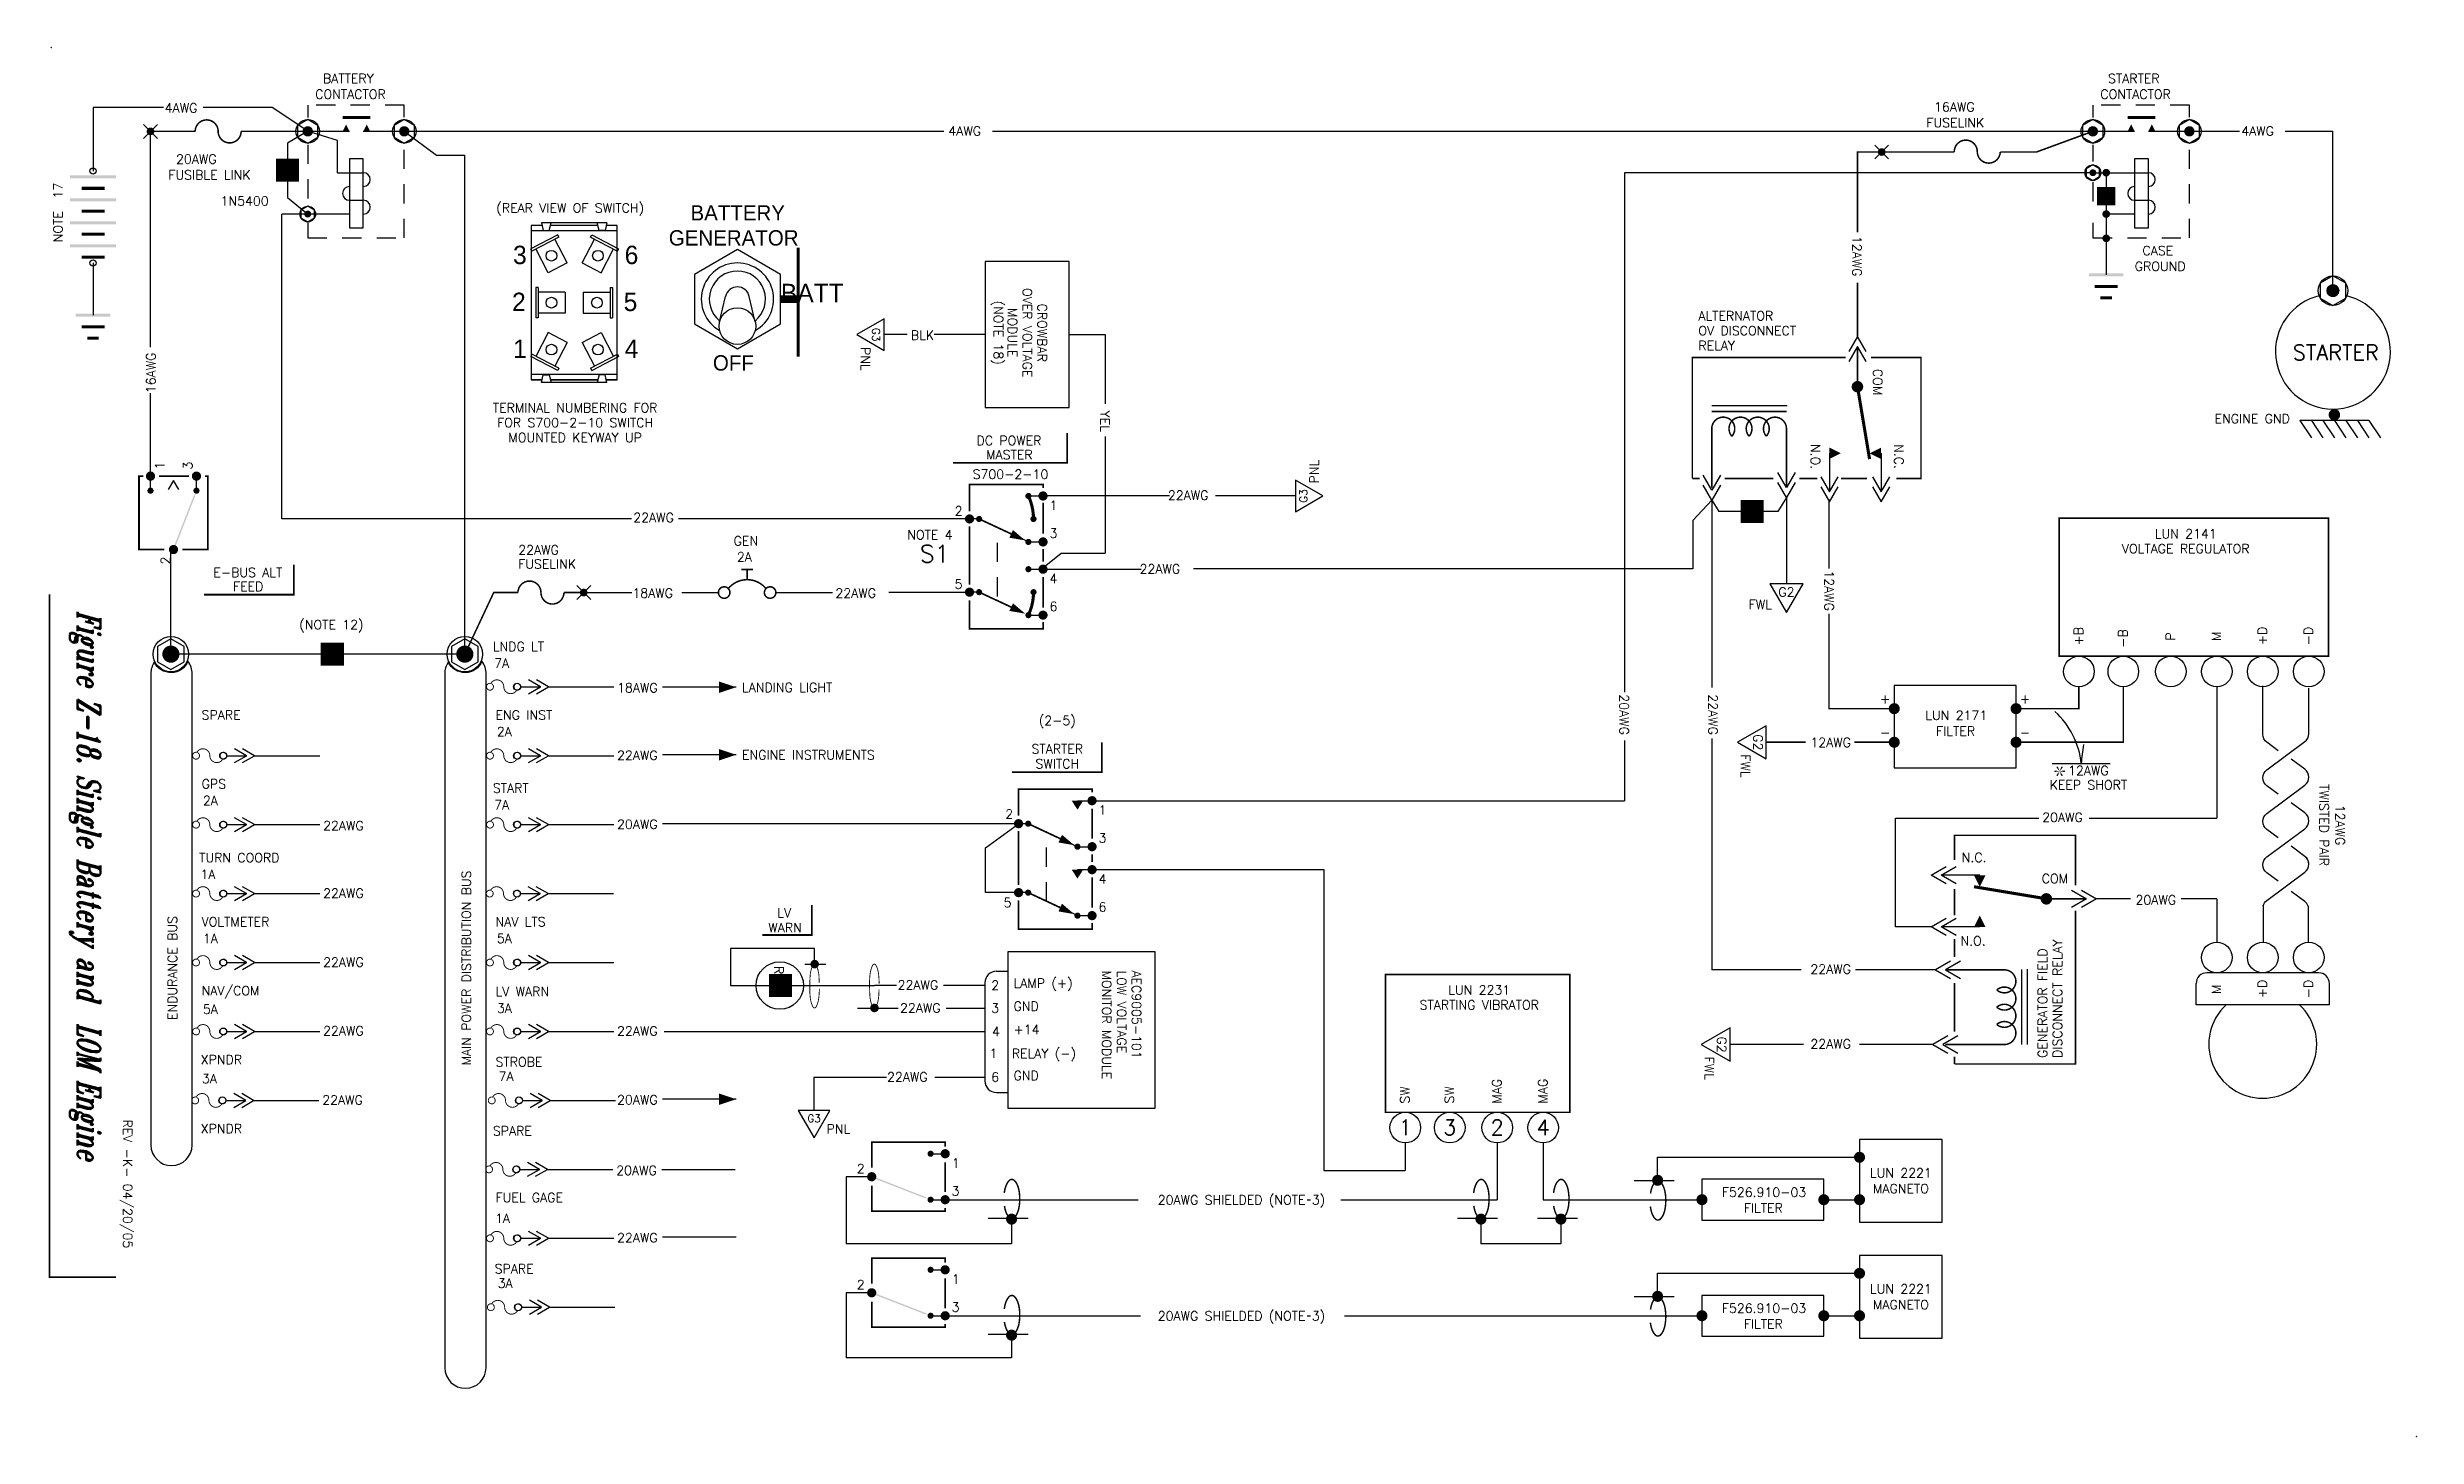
# Model space of a CAD drawing. Extents: x -1.8 to 13.7, y 0.6 to 9.7.
import ezdxf
from ezdxf.enums import TextEntityAlignment as Align

# ---------------------------------------------------------------- set-up
doc = ezdxf.new("R2010")
doc.units = 0
doc.header["$LTSCALE"] = 0.5
doc.header["$MEASUREMENT"] = 0
doc.linetypes.add('HIDDEN', pattern=[0.375, 0.25, -0.125])
doc.layers.get('0').update_dxf_attribs({"linetype": 'CONTINUOUS'})
doc.layers.add('INSETS', color=2, linetype='CONTINUOUS')
doc.styles.add('FUTURA', font='VELVET-L.SHX')
doc.styles.add('FUTURAV', font='VELVET-L.SHX')
doc.styles.add('ROMANT', font='romant.shx', dxfattribs={"width": 0.7, "oblique": 15})
doc.styles.get("Standard").update_dxf_attribs({"font": 'ROMANS.shx'})

msp = doc.modelspace()

# ---------------------------------------------------------------- texts
at = {"color": 7}
for s, height, p in [('BATTERY', 0.05999999999994, (0.01976822678868562, 9.4234452571207)), ('4AWG', 0.05999961599994003, (-1.012841499181165, 9.2314709474075)), ('CONTACTOR', 0.05999999999994, (-0.0303623290359285, 9.320588114263668)), ('4AWG', 0.05999961599994003, (4.102082414743607, 9.081069382397978)), ('FUSIBLE LINK', 0.05999999999994, (-0.9889857667243094, 8.79424902282611)), ('20AWG', 0.05999999999994, (-0.9388552108996953, 8.897106165683143)), ('1N5400', 0.05999999999994, (-0.6478425358369266, 8.623792707850223)), ('ALTERNATOR', 0.06, (8.997095716428136, 7.874505833168983)), ('OV DISCONNECT', 0.06, (8.997095716428136, 7.777362976026126)), ('RELAY', 0.06, (8.997095716428136, 7.680220118883269)), ('22AWG', 0.05999961599994003, (5.535000542815113, 6.703321812408261)), ('22AWG', 0.05999961599994003, (2.045584455333714, 6.557560647359214)), ('22AWG', 0.05999961599994003, (1.294588098074803, 6.346805936392236)), ('GEN', 0.05999961599994003, (2.700878297180394, 6.405264211663796)), ('2A', 0.05999961599994003, (2.721663677465095, 6.301425730558082)), ('FUSELINK', 0.05999961599994003, (1.294588098074803, 6.254326087718352)), ('22AWG', 0.05999961599994003, (5.350064427603403, 6.222936127312503)), ('18AWG', 0.05999961599994003, (2.039833330240763, 6.064499003973655)), ('22AWG', 0.05999961599994003, (3.36471377036179, 6.064499003973655)), ('LNDG LT', 0.06, (1.129069862567343, 5.715961230883192)), ('7A', 0.06, (1.137458648341825, 5.607000383877089)), ('18AWG', 0.05999961599994003, (1.939760486164467, 5.446596491341431)), ('LANDING LIGHT', 0.06, (2.755239671572248, 5.448758899096029)), ('SPARE', 0.06, (-0.7719024138763899, 5.269400763008745)), ('ENG INST', 0.06, (1.146538392829456, 5.269400763008731)), ('2A', 0.06, (1.154927178603938, 5.160439916002629)), ('22AWG', 0.05999961599994003, (1.939760486164467, 5.005803354563328)), ('ENGINE INSTRUMENTS', 0.06, (2.755239671572248, 5.008787247982466)), ('GPS', 0.06, (-0.7719024138763899, 4.819400763008742)), ('START', 0.06, (1.129069862567343, 4.791773550924646)), ('2A', 0.06, (-0.7635136281019079, 4.71043991600264)), ('7A', 0.06, (1.137458648341825, 4.682812703918543)), ('22AWG', 0.05999961599994003, (0.02131967945862101, 4.546596491341433)), ('20AWG', 0.05999961599994003, (1.939760486164467, 4.55580335456334)), ('TURN COORD', 0.06, (-0.7881542561629971, 4.337629597668604)), ('1A', 0.06, (-0.7797654703885151, 4.228668750662495)), ('22AWG', 0.05999961599994003, (0.02131967945862101, 4.105803354563337)), ('VOLTMETER', 0.06, (-0.7719024138763899, 3.919400763008744)), ('1A', 0.06, (-0.7635136281019079, 3.810439916002634)), ('NAV LTS', 0.06, (1.146538392829456, 3.919400763008744)), ('5A', 0.06, (1.154927178603938, 3.810439916002634)), ('22AWG', 0.05999961599994003, (0.02131967945862101, 3.655803354563337)), ('22AWG', 0.05999961599994003, (3.770736765497155, 3.506705019975544)), ('LAMP (+)', 0.06, (4.527455448341133, 3.518362346816569)), ('NAV/COM', 0.06, (-0.7719024138763899, 3.469400763008741)), ('5A', 0.06, (-0.7635136281019079, 3.348713023764404)), ('LV WARN', 0.06, (1.146538392829456, 3.464252612195493)), ('3A', 0.06, (1.154927178603938, 3.355291765189383)), ('22AWG', 0.05999961599994003, (3.786657721691142, 3.356705019975545)), ('GND', 0.06, (4.527455448341133, 3.36836234681657)), ('22AWG', 0.05999961599994003, (0.02131967945862101, 3.208001080915658)), ('22AWG', 0.05999961599994003, (1.939760486164467, 3.206264750087552)), ('+14', 0.06, (4.527455448341133, 3.215863460632453)), ('RELAY (-)', 0.06, (4.515938006061855, 3.059623056884475)), ('XPNDR', 0.06, (-0.7777252572970941, 3.01940076300875)), ('3A', 0.06, (-0.7693364715226121, 2.895536625046443)), ('STROBE', 0.06, (1.146425633891726, 3.004608628559538)), ('7A', 0.06, (1.166572865445346, 2.910439916002625)), ('22AWG', 0.05999961599994003, (3.701823939018308, 2.906705019975544)), ('GND', 0.06, (4.527455448341135, 2.91586346063245)), ('22AWG', 0.05999961599994003, (0.01549683603791685, 2.755803354563341)), ('20AWG', 0.05999961599994003, (1.939760486164467, 2.757493655513191)), ('XPNDR', 0.06, (-0.7777252572970941, 2.569400763008748)), ('SPARE', 0.06, (1.128957103629613, 2.554608628559551)), ('20AWG', 0.05999961599994003, (1.933937642743762, 2.29627418867743)), ('FUEL GAGE', 0.06, (1.146538392829456, 2.119400763008738)), ('1A', 0.06, (1.143168732824799, 1.983524385582808)), ('22AWG', 0.05999961599994003, (1.939760486164467, 1.857120658425115)), ('SPARE', 0.06, (1.140602790471021, 1.654608628559542)), ('3A', 0.06, (1.160750022024642, 1.560439916002629))]:
    msp.add_text(s, height=height, dxfattribs=at).set_placement(p)
for s, height, p in [('STARTER', 0.05999999999994, (11.67072108772635, 9.4234452571207)), ('16AWG', 0.05999999999994, (10.53544460242705, 9.237762326486074)), ('CONTACTOR', 0.05999999999994, (11.62059053190173, 9.320588114263668)), ('FUSELINK', 0.05999999999994, (10.48531404660244, 9.13490518362904)), ('4AWG', 0.05999961599994003, (12.54048555194253, 9.081069382397978)), ('CASE', 0.05999999999994, (11.8955843586754, 8.3000867337655)), ('GROUND', 0.05999999999994, (11.84545380285078, 8.197229590908467)), ('FWL', 0.06, (9.325293682820561, 5.989961634494111))]:
    msp.add_text(s, height=height).set_placement(p)
msp.add_text('NOTE  17', height=0.06, rotation=90, dxfattribs=at).set_placement((-1.679564568568912, 8.772573889928129), align=Align.RIGHT)
for s, height, p in [('(REAR VIEW OF SWITCH)', 0.06, (1.633663163853766, 8.578512864395954)), ('BLK', 0.05999999999994002, (3.932783652052741, 7.747534951297162)), ('STARTER', 0.1, (13.15765579710785, 7.615520056001312)), ('TERMINAL NUMBERING FOR', 0.06, (1.666078535999473, 7.274406892482297)), ('FOR S700-2-10 SWITCH', 0.06, (1.666078535999473, 7.177264035339441)), ('MOUNTED KEYWAY UP', 0.06, (1.666078535999473, 7.080121178196583)), ('DC POWER', 0.05999999999994002, (4.497799782821456, 7.060186729980825)), ('MASTER', 0.05999999999994002, (4.499939564307383, 6.968114739555795)), ('S1', 0.1125, (4.012721571678087, 6.295153289203625)), ('E-BUS ALT', 0.05999999999994002, (-0.4700635379138314, 6.199447052088574)), ('FEED', 0.05999999999994002, (-0.4679237564279051, 6.107375061663545)), ('(NOTE 12)', 0.06, (0.07510370270333995, 5.858289096032117)), ('+', 0.05999999999994002, (10.21652099818331, 5.374237739224806)), ('+', 0.05999999999994002, (11.12944243404837, 5.374237739224806)), ('(2-5)', 0.06, (4.812994694327785, 5.233057853334803)), ('LUN 2171', 0.05999999999994002, (10.68058503925349, 5.266564488502023)), ('STARTER', 0.06, (4.812994694327785, 5.047592217757061)), ('-', 0.05999999999994002, (10.21652099818331, 5.15493524591249)), ('FILTER', 0.05999999999994002, (10.6759077843226, 5.163707345644982)), ('-', 0.05999999999994002, (11.12944243404837, 5.15493524591249)), ('SWITCH', 0.06, (4.812994694327785, 4.950449360614204)), ('LV', 0.05999999999994002, (3.030580678757786, 3.977761921100384)), ('WARN', 0.05999999999994002, (3.035964179194004, 3.880911498712488)), ('2', 0.06, (4.407650779297139, 3.505559665018102)), ('3', 0.06, (4.407650779297139, 3.355559665018103)), ('4', 0.06, (4.4126426350449, 3.202885544271388)), ('1', 0.06, (4.396133337017861, 3.060828594472031)), ('6', 0.06, (4.407650779297141, 2.905559665018102)), ('LUN 2221', 0.05999999999994002, (10.31911194948105, 2.280569978089775)), ('20AWG SHIELDED (NOTE 3)', 0.05999999999994002, (6.015083995548956, 2.104191571127287)), ('F526.910-03', 0.05999999999994002, (9.42575345943376, 2.154369882386994)), ('MAGNETO', 0.05999999999994002, (10.31911194948105, 2.177712835232735)), ('FILTER', 0.05999999999994002, (9.421076204502878, 2.051512739529953)), ('LUN 2221', 0.05999999999994002, (10.31911194948105, 1.523095425335089)), ('20AWG SHIELDED (NOTE 3)', 0.05999999999994002, (6.015083995548956, 1.3467170183726)), ('F526.910-03', 0.05999999999994002, (9.42575345943376, 1.396895329632307)), ('MAGNETO', 0.05999999999994002, (10.31911194948105, 1.420238282478048)), ('FILTER', 0.05999999999994002, (9.421076204502878, 1.294038186775267))]:
    msp.add_text(s, height=height, dxfattribs=at).set_placement(p, align=Align.CENTER)
for s, height, style, p in [('BATTERY', 0.1, 'FUTURA', (2.727248806083031, 8.526624144942451)), ('GENERATOR', 0.1, 'FUTURA', (2.700833158149981, 8.363290827942441)), ('BATT', 0.12, 'FUTURAV', (3.213668329209286, 7.993533461526079)), ('OFF', 0.1, 'FUTURA', (2.698788616717684, 7.547262948205029))]:
    msp.add_text(s, height=height, dxfattribs=dict(at, style=style)).set_placement(p, align=Align.CENTER)
at = {"color": 7, "style": 'FUTURA'}
for s, p in [('3', (1.260783683358254, 8.241920603848992)), ('6', (1.989237425159187, 8.241920603848992)), ('2', (1.254191321512804, 7.935543174942147)), ('5', (1.982645063313738, 7.935543174942147)), ('1', (1.260783683358254, 7.629165746035302)), ('4', (1.989237425159187, 7.629165746035302))]:
    msp.add_text(s, height=0.12, dxfattribs=at).set_placement(p)
for s, height, rotation, p in [('12AWG', 0.06, 270, (10.00207378861155, 8.293963993042002)), ('COM', 0.06, 270, (10.13776419730486, 7.472168915527577)), ('N.O.', 0.06, 270, (9.731127799738353, 6.986009384552715)), ('N.C.', 0.06, 270, (10.27573012175933, 6.986009384552715)), ('12AWG', 0.06, 270, (9.820604765894736, 6.110739914448308)), ('+B', 0.05999961599994003, 90, (11.50799373163033, 5.812855235257402)), ('-B', 0.05999961599994003, 90, (11.79791100892287, 5.798838503905612)), ('P', 0.05999961599994003, 90, (12.10799373163033, 5.810978373236829)), ('M', 0.05999961599994003, 90, (12.40799373163032, 5.813353320163808)), ('+D', 0.05999961599994003, 90, (12.70799373163033, 5.814987021194407)), ('-D', 0.05999961599994003, 90, (13.00799373163032, 5.814455732143536)), ('20AWG', 0.06, 270, (8.482596413383483, 5.301570005589829)), ('22AWG', 0.06, 270, (9.062214015653431, 5.301570005589829)), ('TWISTED PAIR', 0.06, 270, (13.05095269770542, 4.580629808243232)), ('12AWG', 0.06, 270, (13.15570994229473, 4.580629808243232)), ('+D', 0.05999961599994003, 90, (12.70799373163033, 3.5107569195886)), ('-D', 0.05999961599994003, 90, (13.00799373163032, 3.510225630537729)), ('M', 0.05999961599994003, 90, (12.40799373163032, 3.509123218558001)), ('SW', 0.05999961599994003, 90, (7.111523555046816, 2.818929605271553)), ('SW', 0.05999961599994003, 90, (7.401440832339357, 2.819437754340614)), ('MAG', 0.05999961599994003, 90, (7.711523555046817, 2.842474609629396)), ('MAG', 0.05999961599994003, 90, (8.011523555046814, 2.843575115756103))]:
    msp.add_text(s, height=height, rotation=rotation).set_placement(p, align=Align.CENTER)
at = {"color": 7}
for s, height, rotation, p in [('OVER VOLTAGE', 0.06, 270, (4.587166590615997, 7.794243637736141)), ('(NOTE 18)', 0.06, 270, (4.398733460666246, 7.794243637736141)), ('MODULE', 0.06, 270, (4.490023733473137, 7.794243637736141)), ('CROWBAR', 0.06, 270, (4.684309447758853, 7.794243637736141)), ('YEL', 0.06, 270, (5.094517379558862, 7.216421743043796)), ('MAIN POWER DISTRIBUTION BUS', 0.05999999999994002, 90, (0.9861832415863034, 3.647411981766075)), ('ENDURANCE BUS', 0.05999999999994002, 90, (-0.9322575651195422, 3.647411981766075)), ('R', 0.05999999999994002, 270, (2.966118518263434, 3.634191227609938))]:
    msp.add_text(s, height=height, rotation=rotation, dxfattribs=at).set_placement(p, align=Align.CENTER)
for s, height, rotation, p in [('16AWG', 0.05999961599994003, 90, (-1.07292137247203, 7.399521499839219)), ('GENERATOR FIELD', 0.06, 90, (11.27332977910344, 3.06064922263891)), ('DISCONNECT RELAY', 0.06, 90, (11.37047263624629, 3.06064922263891)), ('MONITOR MODULE', 0.06, 270, (5.105593276301036, 3.631566979968734)), ('LOW VOLTAGE', 0.06, 270, (5.202736133443892, 3.631566979968734)), ('AEC9005-101', 0.06, 270, (5.299878990586752, 3.631566979968734)), ('REV -K- 04/20/05', 0.06, 270, (-1.284654582900465, 2.65925147238939))]:
    msp.add_text(s, height=height, rotation=rotation, dxfattribs=at).set_placement(p)
for s, height, p in [('ENGINE GND', 0.06, (12.61221424283962, 7.202847951604721)), ('2', 0.06, (4.168658988869207, 6.601173035442457)), ('1', 0.06, (4.78787480478523, 6.637645839459791)), ('3', 0.06, (4.78787480478523, 6.45528181937312)), ('LUN 2141', 0.06, (12.17793170963434, 6.451821485880588)), ('VOLTAGE REGULATOR', 0.06, (12.17793170963434, 6.354678628737732)), ('4', 0.06, (4.78787480478523, 6.159833409395395)), ('5', 0.06, (4.168658988869207, 6.12336060537806)), ('6', 0.06, (4.78787480478523, 5.977469389308722)), ('G2', 0.06, (9.57232011611093, 6.071343953005967)), ('12AWG', 0.06, (9.860595410419027, 5.089809795204971)), ('12AWG', 0.06, (11.54267565549966, 4.906618856084961)), ('KEEP SHORT', 0.06, (11.54267565549966, 4.812912906392583)), ('2', 0.06, (4.499109291648366, 4.622396972005882)), ('1', 0.06, (5.108011036003819, 4.64856450495372)), ('20AWG', 0.06, (11.37358256119717, 4.600942595690267)), ('3', 0.06, (5.108011036003819, 4.466200484867047)), ('N.C.', 0.06, (10.79680176674208, 4.339283627970101)), ('4', 0.06, (5.108011036003819, 4.198564504953721)), ('COM', 0.06, (11.32433341590001, 4.201317703515633)), ('5', 0.06, (4.488795220087794, 4.044710947889074)), ('6', 0.06, (5.108011036003819, 4.016200484867047)), ('20AWG', 0.06, (11.98258800548127, 4.062190983615544)), ('N.O.', 0.06, (10.79011073434916, 3.794681305949127)), ('22AWG', 0.06, (9.860595410419027, 3.610275381718264)), ('STARTING VIBRATOR', 0.06, (7.56688722354674, 3.377159498954063)), ('LUN 2231', 0.06, (7.56688722354674, 3.474302356096919)), ('22AWG', 0.06, (9.860595410419027, 3.122461832153903)), ('1', 0.1, (7.084305394722797, 2.55745369251709)), ('3', 0.1, (7.374222672015339, 2.55745369251709)), ('2', 0.1, (7.684305394722799, 2.55745369251709)), ('4', 0.1, (7.984305394722796, 2.55745369251709)), ('2', 0.06, (3.530050613346679, 2.307869223291476)), ('1', 0.06, (4.149266429262704, 2.34434202730881)), ('3', 0.06, (4.149266429262704, 2.161978007222139)), ('2', 0.06, (3.530050613346679, 1.550394670536789)), ('1', 0.06, (4.149266429262704, 1.586867474554124)), ('3', 0.06, (4.149266429262704, 1.404503454467452))]:
    msp.add_text(s, height=height).set_placement(p, align=Align.CENTER)
for s, p in [('S700-2-10', (4.754273979404118, 6.840707650477404)), ('NOTE 4', (4.129485504569564, 6.445076715495012))]:
    msp.add_text(s, height=0.06, dxfattribs=at).set_placement(p, align=Align.RIGHT)
at = {"color": 7, "style": 'ROMANT', "oblique": 15, "width": 0.7}
msp.add_text('Figure Z-18. Single Battery and  LOM Engine', height=0.15, rotation=270, dxfattribs=at).set_placement((-1.582413287047997, 5.981247245613353))

# ---------------------------------------------------------------- blocks, each defined once
blk = doc.blocks.new('ARROWHEAD', base_point=(5.399999999999999, 17.1))
blk.add_lwpolyline([(5.399999999999999, 17.1, 0, 0.075, 0), (5.2875, 17.1, 0.075, 0.075, 0)], format="xyseb")
blk = doc.blocks.new('BBCP')
blk.add_line((0.2299438525270645, 0), (0.3566964805031532, 0))
at = {"color": 7}
for p, q in [((0.3552276689481992, 0), (0.2769986337626751, 0.04516555452281068)), ((0.2769986337626751, -0.04516555452281068), (0.3552276689481992, 0)), ((0.4073033976368174, 0), (0.3290743624512933, 0.04516555452281068)), ((0.3290743624512933, -0.04516555452281068), (0.4073033976368174, 0)), ((0.4073033976368174, 0), (0.8337464384351927, 0))]:
    blk.add_line(p, q, dxfattribs=at)
for points in [[(0.0366770296984944, 0.01951044453741702, 0.006000000000000001, 0.006000000000000001, 39.33880835951041), (0.03859916624609294, 0.01827240556744414, 0.006000000000000001, 0.006000000000000001, 39.33880835951041)], [(0.2007194449185601, -0.02012461179749891, 0.006000000000000001, 0.006000000000000001, -0.7914183192462256), (0.1154702213235623, 0, 0.006000000000000001, 0.006000000000000001, 0.7914183192462259), (0.03022099772856457, 0.02012461179749891, 0.006000000000000001, 0.006000000000000001, 0.7914183192462259)], [(0.2166770296984906, 0.01951044453741702, 0.006000000000000001, 0.006000000000000001, 39.33880835951041), (0.21859916624609, 0.01827240556744414, 0.006000000000000001, 0.006000000000000001, 39.33880835951041)]]:
    blk.add_lwpolyline(points, format="xyseb")
blk.add_circle((0.2025000000000023, 0), 0.02249999999999979)
blk = doc.blocks.new('BAT', base_point=(4.05, 6.75))
for centre in [(4.05, 6.75), (4.05, 6.15)]:
    blk.add_circle(centre, 0.02)
for points in [[(4.2, 6.702500000000001), (4.2, 6.7225), (3.9, 6.702500000000001), (3.9, 6.7225)], [(4.2, 6.5525), (4.2, 6.5725), (3.9, 6.5525), (3.9, 6.5725)], [(4.125, 6.6275), (4.125, 6.6475), (3.975, 6.6275), (3.975, 6.6475)], [(4.125, 6.4775), (4.125, 6.4975), (3.975, 6.4775), (3.975, 6.4975)], [(4.2, 6.402500000000001), (4.2, 6.4225), (3.9, 6.402500000000001), (3.9, 6.4225)], [(4.125, 6.327500000000001), (4.125, 6.3475), (3.975, 6.327500000000001), (3.975, 6.3475)], [(4.2, 6.2525), (4.2, 6.2725), (3.9, 6.2525), (3.9, 6.2725)], [(4.125, 6.1775), (4.125, 6.1975), (3.975, 6.1775), (3.975, 6.1975)]]:
    blk.add_trace(points)
blk = doc.blocks.new('ENGGND', base_point=(26.13794089394672, 15.93728292813251))
for p, q in [((26.175, 16.1625), (26.2875, 16.2375)), ((26.175, 16.0875), (26.2875, 16.1625)), ((26.17499999999999, 16.1625), (26.175, 15.7125)), ((26.175, 16.0125), (26.2875, 16.0875)), ((26.175, 15.9375), (26.2875, 16.0125)), ((26.175, 15.8625), (26.2875, 15.9375)), ((26.175, 15.7875), (26.2875, 15.8625)), ((26.175, 15.7125), (26.2875, 15.7875))]:
    blk.add_line(p, q)
blk.add_lwpolyline([(26.11919089394672, 15.93728292813251, 0.0375, 0.0375, 1), (26.15669089394672, 15.93728292813251, 0.0375, 0.0375, 1)], format="xyseb", close=True)
blk = doc.blocks.new('DOT')
at = {"color": 7}
blk.add_lwpolyline([(-0.01249999999999929, 0, 0.025, 0.025, 1), (0.01249999999999929, 0, 0.025, 0.025, 1)], format="xyseb", close=True, dxfattribs=at)
blk = doc.blocks.new('GND', base_point=(5.399999999999999, 6.45))
for points in [[(5.2875, 6.46), (5.2875, 6.44), (5.5125, 6.46), (5.5125, 6.44)], [(5.325, 6.385), (5.325, 6.365), (5.475, 6.385), (5.475, 6.365)], [(5.4375, 6.29), (5.4375, 6.31), (5.3625, 6.29), (5.3625, 6.31)]]:
    blk.add_trace(points)
blk = doc.blocks.new('CB')
for points in [[(-0.1875, 0.1499999999999986, 0.01, 0.01, 0), (-0.1125000000000007, 0.1499999999999986, 0.01, 0.01, 0)], [(-0.1500000000000021, 0.08409902576697448, 0.01, 0.01, 0), (-0.1500000000000021, 0.1499999999999986, 0.01, 0.01, 0)], [(-0.3047399613886519, -0.03719923071831133, 0.01, 0.01, 273.9696988207883), (-0.3052825490245326, -0.0371260646420204, 0.01, 0.01, 273.9696988207883)], [(-0.02704903082498689, 0.02597306164975421, 0.01, 0.01, 0.4727572666355321), (-0.2729509691754153, 0.02597306164926749, 0.01, 0.01, 0.4727572666355321)], [(-0.005842398127015258, -0.03704208935961262, 0.01, 0.01, 692.0208592420624), (-0.006056408857205042, -0.03700770070883053, 0.01, 0.01, 692.0208592420624)]]:
    blk.add_lwpolyline(points, format="xyseb")
blk = doc.blocks.new('DIODE')
blk.add_lwpolyline([(0, 0, 0.15, 0.15, 0), (0, -0.02324600182806336, 0, 0.15, 0), (0, -0.1510990118823976, 0.15, 0.15, 0)], format="xyseb")
blk = doc.blocks.new('G3')
blk.add_lwpolyline([(-0.1029910085553745, 0), (3.552713678800501e-15, -0.1783856595406714), (0.1029910085553745, 0)], close=True)
blk.add_text('G3', height=0.04999999998).set_placement((3.552713678800501e-15, -0.07655123656131302), align=Align.CENTER)
blk.add_text('PNL', height=0.06).set_placement((0.08136636393703967, -0.1509795294095824))
blk = doc.blocks.new('SPLICE')
for p, q in [((-0.04540863766729331, -0.04540863766729331), (0.04540863766729686, 0.04540863766729331)), ((0.04540863766729331, -0.04540863766730041), (-0.04540863766729331, 0.04540863766729331))]:
    blk.add_line(p, q)
blk.add_blockref('DOT', (0, 0))
blk = doc.blocks.new('S1TL1-1')
for p, q in [((0.4445141521014904, 0.1499610244477418), (0.5397856955674101, 0.1499610244477418)), ((0.5119653413703986, 0), (0.4515705604017448, 0.03486894304990162)), ((0.4515705604017448, -0.03486894304990162), (0.5119653413703986, 0)), ((0.4445141521014904, -0.1500389755522571), (0.5397856955674101, -0.1500389755522562))]:
    blk.add_line(p, q)
for points in [[(0.0602143044325878, 0.05862001075687928, 0.0110390673, 0.0110390673, 0), (0.0602143044325878, 0.2250000000000005, 0.0110390673, 0.0110390673, 0), (0.5397856955674101, 0.2250000000000005, 0.0110390673, 0.0110390673, 0), (0.5397856955674101, 0.1963011701771764, 0.0110390673, 0.0110390673, 0)], [(0.5397856955674101, 0.09485189481485179, 0.0110390673, 0.0110390673, 0), (0.5397856955674101, -0.1008002790982019, 0.0110390673, 0.0110390673, 0)], [(0.0602143044325878, -0.0573220182286347, 0.0110390673, 0.0110390673, 0), (0.0602143044325878, -0.2250000000000005, 0.0110390673, 0.0110390673, 0), (0.5397856955674101, -0.2250000000000005, 0.0110390673, 0.0110390673, 0), (0.5397856955674101, -0.204665013397725, 0.0110390673, 0.0110390673, 0)]]:
    blk.add_lwpolyline(points, format="xyseb")
at = {"color": 7}
for points in [[(0.4345141521014888, 0.1499610244477418, 0.02, 0.02, 1), (0.4545141521014919, 0.1499610244477418, 0.02, 0.02, 1)], [(0.5247856955674095, 0.1499610244477418, 0.03, 0.03, 1), (0.5547856955674106, 0.1499610244477418, 0.03, 0.03, 1)], [(0.04521430443258723, 0, 0.03, 0.03, 1), (0.07521430443258836, 0, 0.03, 0.03, 1)], [(0.4345141521014888, -0.1500389755522571, 0.02, 0.02, 1), (0.4545141521014919, -0.1500389755522571, 0.02, 0.02, 1)], [(0.5247856955674095, -0.1500389755522562, 0.03, 0.03, 1), (0.5547856955674106, -0.1500389755522562, 0.03, 0.03, 1)]]:
    blk.add_lwpolyline(points, format="xyseb", close=True, dxfattribs=at)
blk.add_lwpolyline([(0.0602143044325878, 0, 0.01, 0.01, 0), (0.3393640304037149, -0.1087973698849014, 0.06, 0, 0), (0.4250097833525501, -0.1421774229378965, 0, 0, 0)], format="xyseb", dxfattribs=at)
for s, p in [('2', (-0.0113335591307191, 0.02255697426779069)), ('1', (0.6078822567853059, 0.05902977828512501)), ('3', (0.6078822567853059, -0.1233342418015466))]:
    blk.add_text(s, height=0.06).set_placement(p, align=Align.CENTER)
blk = doc.blocks.new('G2')
blk.add_lwpolyline([(-0.1081406414737565, 0), (3.552713678800501e-15, -0.1873050853956357), (0.1081406414737565, 0)], close=True)
blk.add_text('G2', height=0.06).set_placement((0.0003153238489126409, -0.08411461235873219), align=Align.CENTER)
blk.add_text('FWL', height=0.06).set_placement((0.07846050842648467, -0.1654969308705887))
blk = doc.blocks.new('STAR')
at = {"color": 7}
for points in [[(-6.661338147750939e-16, 0, 0, 0.01, 0), (-0.03000000000000069, 0, 0, 0, 0)], [(-9.992007221626409e-16, 0, 0, 0.01, 0), (-0.01500000000000112, 0.02598076211353373, 0, 0, 0)], [(-5.551115123125783e-16, -8.881784197001252e-16, 0, 0.01, 0), (-0.01500000000000079, -0.02598076211353373, 0, 0, 0)], [(-6.661338147750939e-16, 8.881784197001252e-16, 0, 0.01, 0), (0.01499999999999946, 0.02598076211353373, 0, 0, 0)], [(-8.881784197001252e-16, 0, 0, 0.01, 0), (0.01499999999999924, -0.02598076211353373, 0, 0, 0)], [(-6.661338147750939e-16, 0, 0, 0.01, 0), (0.02999999999999936, 0, 0, 0, 0)]]:
    blk.add_lwpolyline(points, format="xyseb", dxfattribs=at)
for points in [[(-0.02750000000000075, 0, 0.005, 0.005, 1), (-0.03250000000000064, 0, 0.005, 0.005, 1)], [(-0.01375000000000115, 0.02381569860407229, 0.005, 0.005, 1), (-0.0162500000000011, 0.02814582562299428, 0.005, 0.005, 1)], [(0.01374999999999948, 0.02381569860407318, 0.005, 0.005, 1), (0.01624999999999943, 0.02814582562299517, 0.005, 0.005, 1)], [(0.02749999999999941, 0, 0.005, 0.005, 1), (0.03249999999999931, 0, 0.005, 0.005, 1)], [(-0.01375000000000082, -0.02381569860407318, 0.005, 0.005, 1), (-0.01625000000000076, -0.02814582562299517, 0.005, 0.005, 1)], [(0.01374999999999926, -0.02381569860407229, 0.005, 0.005, 1), (0.01624999999999921, -0.02814582562299428, 0.005, 0.005, 1)]]:
    blk.add_lwpolyline(points, format="xyseb", close=True, dxfattribs=at)

# ---------------------------------------------------------------- linework, layer by layer
at = {"color": 7}
for p, q in [((-1.48063077791434, 9.263590299735323), (-1.48063077791434, 8.849217860188276)), ((-1.021340467522302, 9.263590299735323), (-1.48063077791434, 9.263590299735323)), ((-0.3105715738391309, 9.263590299735323), (-0.7620058578585318, 9.263590299735323)), ((-0.07907143185743237, 9.108591531687797), (-0.3105715738391309, 9.263590299735323)), ((-1.105511705757377, 7.699594967889593), (-1.105511705757377, 9.108180671088288)), ((-0.07907143185743237, 9.108591531687797), (-0.2103283491053043, 9.030834105762562)), ((-0.2103283491053043, 9.030834105762562), (-0.2103283491053043, 8.676991639824433)), ((0.1146008595715893, 9.047851017289975), (-0.08048027320088824, 9.108591531687797)), ((-0.05798027320091048, 9.108591531687797), (0.1935335574629784, 9.108591531687797)), ((0.1146008595715893, 8.838591531687527), (0.1146008595715893, 9.047851017289975)), ((0.2835335574628877, 9.108591531687797), (0.5509285681425693, 9.108591531687797)), ((0.5509285681425693, 9.108591531687797), (4.072085242758363, 9.108591531687797)), ((0.5509285681425693, 9.108591531687797), (0.760820321958042, 8.953389849891328)), ((4.390104874508544, 9.108591531687797), (11.57188142908023, 9.108591531687797)), ((12.20188142908023, 9.108591531687797), (12.52926664756051, 9.108591531687797)), ((12.82725205447511, 9.108591531687797), (13.1388780702546, 9.108591531687797)), ((13.1388780702546, 8.068686818501089), (13.1388780702546, 9.108591531687797)), ((0.1146008595715893, 8.838591531687527), (0.2835335574628877, 8.838591531687527)), ((0.1935335574629784, 8.928591531687442), (0.1935335574629784, 8.478591531687886)), ((0.2835335574628877, 8.928591531687442), (0.1935335574629784, 8.928591531687442)), ((0.2835335574628877, 8.478591531687886), (0.2835335574628877, 8.928591531687442)), ((0.760820321958042, 8.953389849891328), (0.9461254201373102, 8.953389849891328)), ((0.9461254201373102, 5.696146047517443), (0.9461254201373102, 8.953389849891328)), ((11.57188142908023, 8.838591531687797), (8.5159620868233, 8.838591531687797)), ((8.5159620868233, 8.838591531687797), (8.515962086823299, 5.447797944459113)), ((11.65912217712695, 8.838591531687527), (11.65912217712695, 8.171483591442716)), ((-0.2103283491053043, 8.676991639824433), (-0.07907143185743148, 8.568591531687797)), ((0.1935335574629802, 8.568591531687797), (-0.2487383167889972, 8.568591531687805)), ((-0.2487383167889972, 6.578616061174668), (-0.2487383167889972, 8.568591531687805)), ((0.1935335574629784, 8.658591531687708), (0.2835335574628877, 8.658591531687708)), ((1.872458381500157, 8.510948939530426), (1.447242219574049, 8.510948939530426)), ((1.447242219574049, 8.510948939530426), (1.458401288249709, 8.461372633605784)), ((1.496950726747597, 8.461372633605784), (1.510138682587927, 8.510948939530426)), ((1.822749874326609, 8.461372633605784), (1.809561918486279, 8.510948939530426)), ((1.872458381500158, 8.510948939530426), (1.861299312824498, 8.461372633605784)), ((0.1935335574629784, 8.478591531687886), (0.2835335574628877, 8.478591531687886)), ((1.55213119852935, 8.432706062049261), (1.376605284073245, 8.341814620159195)), ((1.379579966796639, 8.494477032521939), (1.379579966796639, 7.486051722690711)), ((1.450949860514586, 8.494477032521939), (1.379579966796639, 8.494477032521939)), ((1.943416815200292, 8.458238844639816), (1.382876147719363, 8.458238844639816)), ((1.559647925066669, 8.418190060633247), (1.384122010610565, 8.327298618743184)), ((1.458401288249709, 8.461372633605784), (1.496950726747597, 8.461372633605784)), ((1.813943664527708, 8.494477032521939), (1.505756936546499, 8.494477032521939)), ((1.613650100332526, 8.249424224289527), (1.533319042917627, 8.404556346948889)), ((1.559647925066669, 8.418190060633247), (1.55213119852935, 8.432706062049261)), ((1.712642862587129, 8.249424224289527), (1.792973920002028, 8.404556346948889)), ((1.766645037852987, 8.418190060633247), (1.774161764390305, 8.432706062049261)), ((1.766645037852987, 8.418190060633247), (1.942170952309091, 8.327298618743184)), ((1.774161764390305, 8.432706062049261), (1.949687678846411, 8.341814620159195)), ((1.861299312824498, 8.461372633605784), (1.822749874326609, 8.461372633605784)), ((1.940120634277568, 8.494477032521939), (1.868750740559621, 8.494477032521939)), ((1.940120634277568, 7.486051722690711), (1.940120634277568, 8.494477032521939)), ((-1.48063077791434, 8.249217860188278), (-1.48063077791434, 7.908009267437652)), ((1.384122010610565, 8.327298618743184), (1.376605284073245, 8.341814620159195)), ((1.490781950174503, 8.185800209768182), (1.410450892759606, 8.340932332427542)), ((1.613650100332526, 8.249424224289527), (1.490781950174503, 8.185800209768182)), ((1.712642862587129, 8.249424224289527), (1.835511012745153, 8.185800209768182)), ((1.835511012745153, 8.185800209768182), (1.91584207016005, 8.340932332427542)), ((1.942170952309091, 8.327298618743184), (1.949687678846411, 8.341814620159195)), ((1.409245507745785, 8.089095800815883), (1.409245507745784, 7.891432954396766)), ((1.425592234480717, 8.089095800815882), (1.409245507745785, 8.089095800815883)), ((1.425592234480717, 8.089095800815882), (1.425592234480716, 7.891432954396766)), ((1.60028927013443, 8.059446379505422), (1.425592234480717, 8.059446379505422)), ((1.60028927013443, 8.059446379505422), (1.60028927013443, 7.921082375707227)), ((1.719411330939777, 8.059446379505422), (1.719411330939777, 7.921082375707227)), ((1.719411330939777, 8.059446379505422), (1.89410836659349, 8.059446379505422)), ((1.89410836659349, 8.089095800815882), (1.910455093328421, 8.089095800815883)), ((1.89410836659349, 8.089095800815882), (1.894108366593491, 7.891432954396766)), ((1.910455093328421, 8.089095800815883), (1.910455093328422, 7.891432954396766)), ((1.425592234480716, 7.891432954396766), (1.409245507745784, 7.891432954396766)), ((1.60028927013443, 7.921082375707227), (1.425592234480717, 7.921082375707229)), ((1.719411330939777, 7.921082375707227), (1.89410836659349, 7.921082375707229)), ((1.894108366593491, 7.891432954396766), (1.910455093328422, 7.891432954396766)), ((1.490781950174503, 7.794728545444467), (1.410450892759606, 7.639596422785107)), ((1.613650100332526, 7.731104530923123), (1.490781950174503, 7.794728545444467)), ((1.712642862587129, 7.731104530923123), (1.835511012745153, 7.794728545444467)), ((1.835511012745153, 7.794728545444467), (1.91584207016005, 7.639596422785107)), ((3.833987340264409, 7.781858266607145), (3.682077393886174, 7.781858266607145)), ((4.34302083824364, 7.781858266607145), (4.008343962327967, 7.781858266607145)), ((4.890209806219605, 7.781858266607145), (5.126067125060395, 7.781858266607145)), ((5.126067125060395, 7.781858266607145), (5.126067125060395, 7.330465530098142)), ((10.03543946205137, 7.768597782940394), (9.978982518897865, 7.670811488958489)), ((10.09189640520488, 7.670811488958489), (10.03543946205137, 7.768597782940394)), ((1.384122010610565, 7.653230136469466), (1.376605284073245, 7.638714135053455)), ((1.55213119852935, 7.547822693163388), (1.376605284073245, 7.638714135053455)), ((1.559647925066669, 7.562338694579402), (1.384122010610565, 7.653230136469466)), ((1.613650100332526, 7.731104530923123), (1.533319042917627, 7.575972408263761)), ((1.712642862587129, 7.731104530923123), (1.792973920002028, 7.575972408263761)), ((1.766645037852987, 7.562338694579402), (1.942170952309091, 7.653230136469466)), ((1.774161764390305, 7.547822693163388), (1.949687678846411, 7.638714135053455)), ((1.942170952309091, 7.653230136469466), (1.949687678846411, 7.638714135053455)), ((10.03543946205137, 7.703503122079622), (9.978982518897865, 7.605716828097717)), ((10.09189640520488, 7.605716828097717), (10.03543946205137, 7.703503122079622)), ((1.450949860514586, 7.486051722690711), (1.379579966796639, 7.486051722690711)), ((1.379579966796639, 7.486051722690711), (1.450949860514585, 7.486051722690711)), ((1.943416815200292, 7.522289910572834), (1.382876147719363, 7.522289910572834)), ((1.447242219574049, 7.469579815682224), (1.458401288249709, 7.519156121606866)), ((1.872458381500157, 7.469579815682224), (1.447242219574049, 7.469579815682224)), ((1.458401288249709, 7.519156121606866), (1.496950726747597, 7.519156121606866)), ((1.496950726747597, 7.519156121606866), (1.510138682587927, 7.469579815682224)), ((1.505756936546498, 7.486051722690711), (1.813943664527708, 7.486051722690711)), ((1.813943664527708, 7.486051722690711), (1.505756936546499, 7.486051722690711)), ((1.559647925066669, 7.562338694579402), (1.55213119852935, 7.547822693163388)), ((1.766645037852987, 7.562338694579402), (1.774161764390305, 7.547822693163388)), ((1.822749874326609, 7.519156121606866), (1.809561918486279, 7.469579815682224)), ((1.861299312824498, 7.519156121606866), (1.822749874326609, 7.519156121606866)), ((1.872458381500158, 7.469579815682224), (1.861299312824498, 7.519156121606866)), ((1.86875074055962, 7.486051722690711), (1.940120634277568, 7.486051722690711)), ((1.940120634277568, 7.486051722690711), (1.868750740559621, 7.486051722690711)), ((-1.105511705757377, 6.858240498755336), (-1.105511705757377, 7.399643271479533)), ((5.126067125060395, 7.117583799298817), (5.126067125060394, 6.355883480557884)), ((9.084504792262017, 6.76720283558653), (9.028047849108507, 6.864989129568435)), ((9.140961735415527, 6.864989129568435), (9.084504792262017, 6.76720283558653)), ((9.572004792262018, 6.783615648391097), (9.515547849108508, 6.881401942373002)), ((9.572004792262018, 6.718520987530325), (9.515547849108508, 6.81630728151223)), ((9.628461735415527, 6.881401942373002), (9.572004792262018, 6.783615648391097)), ((9.628461735415527, 6.81630728151223), (9.572004792262018, 6.718520987530325)), ((9.79555698303177, 6.853083045300272), (9.852013926185279, 6.755296751318367)), ((9.852013926185279, 6.755296751318367), (9.908470869338789, 6.853083045300272)), ((10.13305698303177, 6.853083045300272), (10.18951392618528, 6.755296751318367)), ((10.18951392618528, 6.755296751318367), (10.24597086933879, 6.853083045300272)), ((5.544246792693436, 6.728577085622408), (4.719778243567335, 6.728577085622408)), ((6.367939050303368, 6.728577085622408), (5.846285756398824, 6.728577085622408)), ((9.084504792262017, 6.702108174725757), (8.961109643948994, 6.567519051772148)), ((9.084504792262017, 6.702108174725757), (9.028047849108507, 6.799894468707662)), ((9.140961735415527, 6.799894468707662), (9.084504792262017, 6.702108174725757)), ((9.084504792262017, 6.702108174725757), (9.084504792262017, 5.478329887510792)), ((9.084504792262017, 6.702108174725757), (9.131040127831609, 6.626778296050452)), ((9.572004792262018, 6.718520987530325), (9.515330375561106, 6.626778296050453)), ((9.572004792262018, 6.718520987530325), (9.572004792262018, 6.155458565364699)), ((9.79555698303177, 6.787988384439499), (9.852013926185279, 6.690202090457595)), ((9.852013926185279, 6.690202090457595), (9.908470869338789, 6.787988384439499)), ((10.13305698303177, 6.787988384439499), (10.18951392618528, 6.690202090457595)), ((10.18951392618528, 6.690202090457595), (10.24597086933879, 6.787988384439499)), ((2.034804151823164, 6.578616061174667), (-0.2487383167889972, 6.578616061174668)), ((4.225206852432514, 6.578616061174667), (2.340546533091765, 6.578616061174667)), ((8.961109643948994, 6.567519051772148), (8.961109643948994, 6.252717736517516)), ((9.515330375561106, 6.626778296050453), (9.131040127831609, 6.626778296050452)), ((-0.9723153865685354, 5.696146047517443), (-0.9723153865685354, 6.380650115320314)), ((4.704778243567336, 6.24819140052665), (4.838886945412799, 6.355883480557884)), ((4.838886945412799, 6.355883480557884), (5.126067125060394, 6.355883480557884)), ((5.359310677481727, 6.24819140052665), (4.725906492777026, 6.24819140052665)), ((6.033557928177212, 6.252717736517514), (5.701476419935931, 6.252717736517514)), ((8.961109643948994, 6.252717736517516), (6.033557928177212, 6.252717736517514)), ((1.709239653603754, 6.098230376078805), (2.036854944041, 6.098230376078805)), ((2.363204191197244, 6.098230376078805), (2.603165379412855, 6.098230376078805)), ((2.9819542682911, 6.098230376078805), (3.345433230985305, 6.098230376078805)), ((4.225206852432514, 6.098230376078909), (3.714032311088177, 6.098230376078909)), ((0.9461254201373103, 5.696146047517439), (-0.9723153865685319, 5.696146047517443)), ((2.717241382699914, 5.480327863446693), (2.236955736982289, 5.480327863446693)), ((12.3807755713063, 5.483109222637285), (12.3807755713063, 4.625500064519694)), ((8.515962086823299, 5.133019191354977), (8.515962086823299, 4.739495751116335)), ((9.084504792262015, 5.144647641829856), (9.084504792262015, 3.635558298472791)), ((2.717241382699914, 5.03953472666859), (2.236955736982289, 5.03953472666859)), ((11.68426121925113, 4.981049281408602), (11.3072922421872, 4.981049281408602)), ((5.039914474785921, 4.739495751116335), (8.515962086823299, 4.739495751116335)), ((4.5603430836511, 4.589534726668594), (2.236955736982289, 4.589534726668594)), ((4.343825357194396, 4.431462000875614), (4.5603430836511, 4.589534726668594)), ((10.28345117229918, 3.915567432396053), (10.28345117229918, 4.625500064519695)), ((10.28345117229918, 4.625500064519695), (11.21869844998476, 4.625500064519695)), ((11.54816040442182, 4.625500064519695), (12.3807755713063, 4.625500064519696)), ((4.343825357194396, 4.139534726668596), (4.343825357194396, 4.431462000875614)), ((5.039914474785921, 4.289495751116336), (6.552248645117316, 4.289495751116336)), ((6.552248645117316, 4.289495751116336), (6.552248645117317, 2.326301175945392)), ((10.51658155020022, 4.253067432396055), (10.61436784418212, 4.309524375549564)), ((10.61436784418212, 4.196610489242545), (10.51658155020022, 4.253067432396055)), ((10.58167621106099, 4.253067432396055), (10.67946250504289, 4.309524375549564)), ((10.67946250504289, 4.196610489242545), (10.58167621106099, 4.253067432396055)), ((4.5603430836511, 4.139534726668596), (4.343825357194396, 4.139534726668596)), ((11.43209628784034, 4.155449911415658), (11.52988258182224, 4.098992968262145)), ((11.52988258182224, 4.098992968262145), (11.43209628784034, 4.042536025108639)), ((11.49719094870111, 4.155449911415658), (11.59497724268302, 4.098992968262145)), ((11.59497724268302, 4.098992968262145), (11.49719094870111, 4.042536025108639)), ((11.8177201719699, 4.098992968262145), (11.59497724268302, 4.098992968262145)), ((12.3807755713063, 4.098992968262145), (12.14718212640696, 4.098992968262145)), ((12.3807755713063, 4.098992968262145), (12.3807755713063, 3.81619092211896)), ((12.68305946905847, 4.053271409587115), (12.68305946905847, 3.816164837772282)), ((12.9770696616843, 4.052299602586795), (12.9770696616843, 3.816122229695082)), ((10.51658155020022, 3.915567432396053), (10.28345117229918, 3.915567432396053)), ((10.51658155020022, 3.915567432396053), (10.61436784418212, 3.972024375549562)), ((10.61436784418212, 3.859110489242543), (10.51658155020022, 3.915567432396053)), ((10.58167621106099, 3.915567432396053), (10.67946250504289, 3.972024375549562)), ((10.67946250504289, 3.859110489242543), (10.58167621106099, 3.915567432396053)), ((3.228525815127925, 3.775005287920119), (2.679457132411933, 3.775005287920119)), ((2.679457132411933, 3.775005287920119), (2.679457132411933, 3.533325503853159)), ((3.228525815127925, 3.661826886268833), (3.228525815127925, 3.775005287920119)), ((4.490503956875163, 3.753593671624205), (4.490503956875163, 2.733798663890723)), ((5.450867444644533, 3.753593671624203), (4.490503956875163, 3.753593671624205)), ((5.450867444644533, 2.733798663890727), (5.450867444644533, 3.753593671624203)), ((3.166020735638728, 3.673172188112747), (3.301355332557971, 3.673172188112747)), ((4.415503956875163, 3.626417430757944), (4.490503956875163, 3.626417430757942)), ((9.667281952968906, 3.635558298472791), (9.084504792262015, 3.635558298472791)), ((10.54490044727295, 3.635558298472791), (10.02334191842255, 3.635558298472791)), ((10.64268674125485, 3.692015241626301), (10.54490044727295, 3.635558298472791)), ((10.54490044727295, 3.635558298472791), (10.64268674125485, 3.579101355319281)), ((10.70778140211562, 3.692015241626301), (10.60999510813372, 3.635558298472791)), ((10.60999510813372, 3.635558298472791), (10.70778140211562, 3.579101355319281)), ((13.04557723691903, 3.616190922118959), (12.31597390569358, 3.616190922118959)), ((2.679457132411933, 3.533325503853159), (3.620923841088095, 3.533325503853159)), ((3.763732228057513, 3.533325503853162), (3.620923841088095, 3.533325503853161)), ((4.340503956875162, 3.533325503853164), (4.071104938524265, 3.533325503853164)), ((4.340503956875162, 3.551417430757945), (4.340503956875164, 2.910746800922206)), ((12.24597390569358, 3.407456011351978), (12.24597390569358, 3.54619092211896)), ((13.11557723691903, 3.407456011351978), (12.24597390569358, 3.407456011351978)), ((13.11557723691903, 3.407456011351978), (13.11557723691903, 3.54619092211896)), ((3.774093104461393, 3.383325503853162), (3.509388552465314, 3.383325503853162)), ((4.340503956875162, 3.383325503853164), (4.087221861026265, 3.383325503853164)), ((2.247826629677078, 3.233325503853159), (4.340503956875164, 3.233325503853163)), ((9.684280934145743, 3.14805829847279), (9.203738616305266, 3.14805829847279)), ((10.52848763446838, 3.14805829847279), (10.0479453166279, 3.14805829847279)), ((10.62627392845028, 3.2045152416263), (10.52848763446838, 3.14805829847279)), ((10.52848763446838, 3.14805829847279), (10.62627392845028, 3.09160135531928)), ((10.69136858931106, 3.2045152416263), (10.59358229532915, 3.14805829847279)), ((10.59358229532915, 3.14805829847279), (10.69136858931106, 3.09160135531928)), ((2.717241382699914, 2.791225027618452), (2.236955736982289, 2.791225027618452)), ((3.699281150828353, 2.933325503853163), (3.224712675780721, 2.933325503853163)), ((3.224712675780721, 2.933325503853163), (3.224712675780721, 2.717834873608489)), ((4.340503956875164, 2.933325503853163), (4.013234713267932, 2.933325503853163)), ((4.415503956875163, 2.835746800922204), (4.490503956875163, 2.835746800922204)), ((4.490503956875163, 2.733798663890723), (5.450867444644533, 2.733798663890727)), ((7.084305394722797, 2.505590092853616), (7.084305394722797, 2.326301175945392)), ((7.684305394722799, 2.505590092853616), (7.684305394722799, 2.135273273471429)), ((7.984305394722796, 2.505590092853616), (7.984305394722796, 2.135273273471429)), ((2.71141853927921, 2.330005560782691), (2.231132893561584, 2.330005560782691)), ((6.552248645117317, 2.326301175945392), (7.084305394722797, 2.326301175945392)), ((8.73138923911246, 2.412210769683981), (10.04911194948132, 2.412210769683981)), ((8.73138923911246, 2.268914273067), (8.73138923911246, 2.412210769683981)), ((3.434826858793166, 2.285312249023685), (3.434826858793166, 1.847409665142414)), ((3.601598476909986, 2.285312249023685), (3.434826858793166, 2.285312249023685)), ((8.839655112504516, 2.25801715861827), (8.578049549026058, 2.25801715861827)), ((4.081169868044809, 2.135273273471429), (5.341167230372919, 2.135273273471429)), ((4.62301409601686, 2.012529388324588), (4.361408532538402, 2.012529388324588)), ((6.443691988186227, 2.135273273471429), (6.466369076885112, 2.135273273471429)), ((6.664331193800009, 2.135273273471429), (7.684305394722799, 2.135273273471429)), ((7.686322949520367, 2.012529388324588), (7.424717386041909, 2.012529388324588)), ((8.207893510117238, 2.012529388324588), (7.94628794663878, 2.012529388324588)), ((7.984305394722796, 2.135273273471429), (9.020642172803065, 2.135273273471429)), ((9.815778002644429, 2.135273273471429), (10.04911194948132, 2.135273273471429)), ((2.717241382699914, 1.890852030530377), (2.236955736982289, 1.890852030530377)), ((4.51461649658787, 2.00858670943544), (4.51461649658787, 1.847409665142415)), ((7.577925350091377, 2.00858670943544), (7.577925350091377, 1.847409665142415)), ((8.099495910688248, 2.00858670943544), (8.099495910688248, 1.847409665142415)), ((8.099495910688248, 1.847409665142415), (7.577925350091377, 1.847409665142415)), ((8.73138923911246, 1.654736216929295), (10.04911194948132, 1.654736216929295)), ((8.73138923911246, 1.511439720312313), (8.73138923911246, 1.654736216929295)), ((3.601598476909986, 1.527837696268999), (3.434826858793166, 1.527837696268999)), ((3.434826858793166, 1.527837696268999), (3.434826858793166, 1.102761499168707)), ((8.839655112504516, 1.500542605863584), (8.578049549026058, 1.500542605863584)), ((4.081169868044809, 1.377798720716743), (5.356246009776479, 1.377798720716743)), ((4.62301409601686, 1.255054835569902), (4.361408532538402, 1.255054835569902)), ((4.51461649658787, 1.251112156680754), (4.51461649658787, 1.102761499168706)), ((6.443691988186227, 1.377798720716743), (6.466369076885112, 1.377798720716743)), ((6.686949380901393, 1.377798720716743), (9.020642172803065, 1.377798720716743)), ((9.815778002644429, 1.377798720716743), (10.04911194948132, 1.377798720716743))]:
    msp.add_line(p, q, dxfattribs=at)
for p, q in [((11.59297258773675, 9.108591531687797), (11.84448641840064, 9.108591531687797)), ((11.93448641840055, 9.108591531687797), (12.20188142908023, 9.108591531687797)), ((11.57248384278428, 8.838591531687527), (11.93448641840055, 8.838591531687527)), ((11.84448641840064, 8.928591531687442), (11.84448641840064, 8.478591531687886)), ((11.93448641840055, 8.928591531687442), (11.84448641840064, 8.928591531687442)), ((11.93448641840055, 8.478591531687886), (11.93448641840055, 8.928591531687442)), ((11.84448641840064, 8.568591531687797), (11.65912217712695, 8.568591531687801)), ((11.84448641840064, 8.658591531687708), (11.93448641840055, 8.658591531687708)), ((11.84448641840064, 8.478591531687886), (11.93448641840055, 8.478591531687886)), ((9.852013926185279, 7.007056335054825), (9.852013926185279, 6.755296751318367)), ((10.18951392618528, 7.007056335054825), (10.18951392618528, 6.755296751318367)), ((4.624506700101415, 6.728577085622408), (4.719778243567335, 6.728577085622408)), ((4.302747078683438, 6.578616061174666), (4.225206852432514, 6.578616061174666)), ((4.624506700101415, 6.428577085622409), (4.302747078683438, 6.578616061174667)), ((4.624506700101415, 6.428577085622409), (4.719778243567335, 6.428577085622409)), ((4.624506700101415, 6.250764655558012), (4.719778243567335, 6.250764655558012)), ((4.302747078683438, 6.100803631110271), (4.225206852432514, 6.100803631110271)), ((4.624506700101415, 5.950764655558012), (4.719778243567335, 5.950764655558012)), ((12.6807755713063, 5.172685278097721), (12.6807755713063, 5.489633402625476)), ((12.98103239435477, 5.176904287389288), (12.98103239435477, 5.473294655992654)), ((4.944642931320002, 4.739495751116335), (5.039914474785921, 4.739495751116335)), ((4.622883309902023, 4.589534726668594), (4.560343083651099, 4.589534726668594)), ((4.944642931320002, 4.439495751116336), (4.622883309902023, 4.589534726668594)), ((4.944642931320002, 4.439495751116336), (5.039914474785921, 4.439495751116336)), ((4.944642931320002, 4.289495751116336), (5.039914474785921, 4.289495751116336)), ((10.83343579479745, 4.253067432396055), (10.58167621106099, 4.253067432396055)), ((4.622883309902023, 4.139534726668595), (4.560343083651099, 4.139534726668595)), ((4.944642931320002, 3.989495751116339), (4.622883309902023, 4.139534726668595)), ((4.944642931320002, 3.989495751116339), (5.039914474785921, 3.989495751116339)), ((10.83343579479745, 3.915567432396053), (10.58167621106099, 3.915567432396053)), ((3.985898324578889, 2.435273273471427), (4.081169868044809, 2.435273273471427)), ((3.985898324578889, 2.135273273471428), (4.081169868044809, 2.135273273471429)), ((4.51461649658787, 1.847409665142415), (3.434826858793166, 1.847409665142414)), ((3.985898324578889, 1.677798720716741), (4.081169868044809, 1.677798720716741)), ((3.985898324578889, 1.377798720716742), (4.081169868044809, 1.377798720716743)), ((4.51461649658787, 1.102761499168706), (3.434826858793166, 1.102761499168707))]:
    msp.add_line(p, q)
at = {"linetype": 'HIDDEN'}
for p, q in [((4.422371896071968, 6.072834092721002), (4.422371896071968, 6.522834092721001)), ((4.742508127290555, 4.08375275821493), (4.742508127290555, 4.533752758214929))]:
    msp.add_line(p, q, dxfattribs=at)
at = {"color": 7, "linetype": 'HIDDEN'}
for points in [[(-0.07907143185743148, 9.27934475503837), (-0.07907143185743148, 9.198104228141386)], [(0.5509285681425693, 9.201356452251026), (0.5509285681425693, 9.27934475503837), (-0.07893980614966534, 9.27934475503837)], [(-0.07907143185743148, 9.020858014165952), (-0.07907143185743148, 8.623362759690401)], [(-0.07907143185743148, 8.511841609720797), (-0.07907143185743148, 8.41302519167198), (0.5509285681425693, 8.41302519167198), (0.5509285681425693, 9.017605790056308)]]:
    msp.add_lwpolyline(points, dxfattribs=at)
at = {"color": 5, "linetype": 'HIDDEN'}
for points in [[(11.57188142908023, 9.27934475503837), (11.57188142908023, 9.198104228141386)], [(12.20188142908023, 9.201356452251026), (12.20188142908023, 9.27934475503837), (11.572013054788, 9.27934475503837)], [(11.57188142908023, 9.020858014165952), (11.57188142908023, 8.910744666548474)], [(11.57188142908023, 8.511841609720797), (11.57188142908023, 8.41302519167198), (12.20188142908023, 8.41302519167198), (12.20188142908023, 9.017605790056308)], [(11.57188142908023, 8.776295769438978), (11.57188142908023, 8.623362759690401)]]:
    msp.add_lwpolyline(points, dxfattribs=at)
for points, format in [([(-0.07907143185743237, 9.108591531687797, 0.01, 0.01, 0), (-0.3556218072663159, 9.108180671088292, 0.01, 0.01, 0), (-0.5139665036377284, 9.108180671088292, 0.01, 0.01, -1.000000000000012), (-0.6639665036377307, 9.108180671088288, 0.01, 0.01, 1), (-0.8139665036377115, 9.108180671088288, 0.01, 0.01, 0), (-1.105511705757377, 9.108180671088288, 0.01, 0.01, 0)], "xyseb"), ([(8.957512560125984, 6.842724267376396, 0.01, 0.01, 0), (8.957512560125984, 7.632262320929781, 0.01, 0.01, 0), (9.957636395742357, 7.632262320929781, 0.01, 0.01, 0)], "xyseb"), ([(10.03543946205137, 7.441895811292743, 0.01, 0.01, 0), (10.03543946205138, 7.693655395029201, 0.01, 0.01, 0)], "xyseb"), ([(10.12387475452102, 7.632262320929781, 0.01, 0.01, 0), (10.45006927073764, 7.632262320929781, 0.01, 0.01, 0), (10.45006927073764, 6.842724267376396, 0.01, 0.01, 0), (10.28943360536943, 6.842724267376396, 0.01, 0.01, 0)], "xyseb"), ([(10.03951392618528, 7.419556335054826, 0.02, 0.02, 0), (10.11451392618528, 6.969556335054824, 0.02, 0.02, 0)], "xyseb"), ([(9.577927590003664, 7.317930253251353, 0.01, 0.01, 0), (9.084504792262017, 7.317930253251353, 0.01, 0.01, 0)], "xyseb"), ([(9.574456905588775, 7.280430253251351, 0.01, 0.01, 0), (9.084504792262017, 7.280430253251351, 0.01, 0.01, 0)], "xyseb"), ([(9.084504792262017, 6.783615648391097, 0.01, 0.01, 0), (9.084504792262017, 7.167930253251355, 0.01, 0.01, -1.447009440658914), (9.215754792262018, 7.118322416168893, 0.01, 0.01, -2.215250437021534), (9.328254792262015, 7.118322416168893, 0.01, 0.01, -2.215250437021521), (9.440754792262016, 7.118322416168893, 0.01, 0.01, -2.215250437021545)], "xyseb"), ([(9.440754792262016, 7.118322416168893, 0.01, 0.01, -1.447009440658914), (9.572004792262018, 7.167930253251355, 0.01, 0.01, 0), (9.572004792262018, 6.783615648391097, 0.01, 0.01, 0)], "xyseb"), ([(9.927013926185278, 7.007056335054825, 0, 0.075, 0), (9.852013926185279, 7.007056335054825, 0.075, 0.075, 0)], "xyseb"), ([(10.11451392618528, 7.007056335054825, 0, 0.075, 0), (10.18951392618528, 7.007056335054825, 0.075, 0.075, 0)], "xyseb"), ([(4.240206852432514, 6.627778292312757, 0.0110390673, 0.0110390673, 0), (4.240206852432514, 6.804412074177924, 0.0110390673, 0.0110390673, 0), (4.719778243567335, 6.804412074177924, 0.0110390673, 0.0110390673, 0), (4.719778243567335, 6.779758972742597, 0.0110390673, 0.0110390673, 0)], "xyseb"), ([(9.773894327901322, 6.842724267376396, 0.01, 0.01, 0), (9.656135930223737, 6.842724267376396, 0.01, 0.01, 0)], "xyseb"), ([(10.09877680607776, 6.842724267376396, 0.01, 0.01, 0), (9.927584809490439, 6.842724267376396, 0.01, 0.01, 0)], "xyseb"), ([(4.657736603639394, 6.578616061174666, 0.02, 0.02, 0.1094674618432523), (4.624506700101422, 6.728577085622391, 0.02, 0.02, 0.1094674618432523)], "xyseb"), ([(4.719778243567335, 6.685888552477108, 0.0110390673, 0.0110390673, 0), (4.719778243567335, 6.48250264190188, 0.0110390673, 0.0110390673, 0)], "xyseb"), ([(9.849627139796343, 6.706388805365783, 0.01, 0.01, 0), (9.849627139796343, 6.254245650983737, 0.01, 0.01, 0)], "xyseb"), ([(4.240206852432514, 6.150728850977804, 0.0110390673, 0.0110390673, 0), (4.240206852432514, 6.529437852034626, 0.0110390673, 0.0110390673, 0)], "xyseb"), ([(4.302747078683438, 6.578616061174667, 0.0110390673, 0.0110390673, 0), (4.541996713460499, 6.467052124267337, 0.0110390673, 0.0110390673, 0)], "xyseb"), ([(4.603436464414592, 6.438402297882307, 0, 0.05519533649999999, 0), (4.511900917473869, 6.481086024414173, 0.05519533649999999, 0.05519533649999999, 0)], "xyseb"), ([(4.719778243567335, 6.381927191617428, 0.0110390673, 0.0110390673, 0), (4.719778243567335, 6.300474521401322, 0.0110390673, 0.0110390673, 0)], "xyseb"), ([(4.719778243567335, 6.199899071116869, 0.0110390673, 0.0110390673, 0), (4.719778243567335, 5.998748170547963, 0.0110390673, 0.0110390673, 0)], "xyseb"), ([(0.9461254201373102, 5.696146047517443, 0.01, 0.01, 0), (1.134506508283606, 6.098230376078804, 0.01, 0.01, 0), (1.292851204655018, 6.098230376078804, 0.01, 0.01, -1.000000000000012), (1.442851204655021, 6.098230376078805, 0.01, 0.01, 1), (1.592851204655001, 6.098230376078805, 0.01, 0.01, 0), (1.722121809773964, 6.098230376078805, 0.01, 0.01, 0)], "xyseb"), ([(4.240206852432514, 6.04791839068703, 0.0110390673, 0.0110390673, 0), (4.240206852432514, 5.862344568796577, 0.0110390673, 0.0110390673, 0), (4.719778243567335, 5.862344568796577, 0.0110390673, 0.0110390673, 0), (4.719778243567335, 5.906225278255582, 0.0110390673, 0.0110390673, 0)], "xyseb"), ([(4.302747078683438, 6.100803631110271, 0.0110390673, 0.0110390673, 0), (4.541996713460499, 5.98923969420294, 0.0110390673, 0.0110390673, 0)], "xyseb"), ([(4.603436464414592, 5.96058986781791, 0, 0.05519533649999999, 0), (4.511900917473869, 6.003273594349776, 0.05519533649999999, 0.05519533649999999, 0)], "xyseb"), ([(4.624476856497384, 5.950849222830276, 0.02, 0.02, 0.1094674618432523), (4.657736603639394, 6.10080363111027, 0.02, 0.02, 0.1094674618432523)], "xyseb"), ([(9.849627139796345, 5.961423322213111, 0.01, 0.01, 0), (9.849627139796345, 5.340390863077359, 0.01, 0.01, 0), (10.27547375262279, 5.340390863077359, 0.01, 0.01, 0)], "xyseb"), ([(11.07060958246415, 5.340390863077359, 0.01, 0.01, 0), (11.48077557130631, 5.340390863077359, 0.01, 0.01, 0), (11.48077557130631, 5.483109222637285, 0.01, 0.01, 0)], "xyseb"), ([(12.78071196845745, 4.781766624141374), (12.70679541768947, 4.836777044945608, -0.5023192392132999), (12.70679541768688, 4.940375889467727), (12.95501254797161, 5.12510486512725, 0.2370466774576991), (12.98103239435477, 5.176904287389288)], "xyb"), ([(12.78071196845745, 5.065875435031476), (12.70679541768947, 5.120885855835709, -0.2370466774576657), (12.68077557130631, 5.172685278097722)], "xyb"), ([(12.78071196845745, 4.497657813251287), (12.70679541768947, 4.552668234055506, -0.5023192392132999), (12.70679541768688, 4.656267078577626), (12.95501254797161, 4.840996054237161, 0.5023192392289547), (12.95501254797161, 4.944594898761212), (12.86691425517407, 5.010159702536598)], "xyb"), ([(4.560343083651101, 4.640931967813005, 0.0110390673, 0.0110390673, 0), (4.560343083651101, 4.815330739671852, 0.0110390673, 0.0110390673, 0), (5.039914474785923, 4.815330739671852, 0.0110390673, 0.0110390673, 0), (5.039914474785923, 4.795147658249167, 0.0110390673, 0.0110390673, 0)], "xyseb"), ([(4.944642931320002, 4.739495751116335, 0.07500000000000001, 0, 0), (4.944642931320002, 4.681300592698356, 0, 0, 0)], "xyseb"), ([(5.039914474785923, 4.687867177945749, 0.0110390673, 0.0110390673, 0), (5.039914474785923, 4.491186297389488, 0.0110390673, 0.0110390673, 0)], "xyseb"), ([(12.78071196845745, 4.213549002361184), (12.70679541768947, 4.268559423165405, -0.5023192392132999), (12.70679541768688, 4.372158267687524), (12.95501254797161, 4.556887243347074, 0.5023192392289547), (12.95501254797161, 4.660486087871124), (12.86691425517407, 4.726050891646496)], "xyb"), ([(4.560343083651101, 4.189459946536127, 0.0110390673, 0.0110390673, 0), (4.560343083651101, 4.542591527534874, 0.0110390673, 0.0110390673, 0)], "xyseb"), ([(4.622883309902023, 4.589534726668594, 0.0110390673, 0.0110390673, 0), (4.862132944679085, 4.477970789761264, 0.0110390673, 0.0110390673, 0)], "xyseb"), ([(4.923572695633179, 4.449320963376234, 0, 0.05519533649999999, 0), (4.832037148692454, 4.4920046899081, 0.05519533649999999, 0.05519533649999999, 0)], "xyseb"), ([(11.4586417806724, 4.187428260731792, 0.01, 0.01, 0), (11.4586417806724, 4.513622776948418, 0.01, 0.01, 0), (10.66910372711902, 4.513622776948418, 0.01, 0.01, 0), (10.66910372711902, 4.3529871115802, 0.01, 0.01, 0)], "xyseb"), ([(5.039914474785923, 4.390610847105034, 0.0110390673, 0.0110390673, 0), (5.039914474785923, 4.339205616959648, 0.0110390673, 0.0110390673, 0)], "xyseb"), ([(12.68305946905847, 4.053271409587115, -0.1676032986024031), (12.70679541768688, 4.088049456797423), (12.95501254797161, 4.272778432456972, 0.5023192392289547), (12.95501254797161, 4.376377276981023), (12.86691425517407, 4.441942080756395)], "xyb"), ([(12.9770696616843, 4.302305775618566, 0.3322677450072073), (12.95501254797161, 4.376377276981023), (12.86691425517407, 4.441942080756395)], "xyb"), ([(4.944642931320002, 4.289495751116336, 0.07500000000000001, 0, 0), (4.944642931320002, 4.231300592698357, 0, 0, 0)], "xyseb"), ([(5.039914474785923, 4.238630166675195, 0.0110390673, 0.0110390673, 0), (5.039914474785923, 4.04194928611893, 0.0110390673, 0.0110390673, 0)], "xyseb"), ([(11.24593579479745, 4.103067432396053, 0.02, 0.02, 0), (10.79593579479745, 4.178067432396052, 0.02, 0.02, 0)], "xyseb"), ([(10.83343579479745, 4.178067432396055, 0, 0.075, 0), (10.83343579479745, 4.253067432396055, 0.075, 0.075, 0)], "xyseb"), ([(4.560343083651101, 4.088884496251675, 0.0110390673, 0.0110390673, 0), (4.560343083651101, 3.901075664354903, 0.0110390673, 0.0110390673, 0), (5.039914474785923, 3.901075664354903, 0.0110390673, 0.0110390673, 0), (5.039914474785923, 3.941373835834478, 0.0110390673, 0.0110390673, 0)], "xyseb"), ([(4.622883309902023, 4.139534726668595, 0.0110390673, 0.0110390673, 0), (4.862132944679085, 4.027970789761264, 0.0110390673, 0.0110390673, 0)], "xyseb"), ([(4.923572695633179, 3.999320963376237, 0, 0.05519533649999999, 0), (4.832037148692454, 4.042004689908103, 0.05519533649999999, 0.05519533649999999, 0)], "xyseb"), ([(10.66910372711902, 4.162330312288532, 0.01, 0.01, 0), (10.66910372711902, 3.991138315701212, 0.01, 0.01, 0)], "xyseb"), ([(10.66910372711902, 3.021066066336758, 0.01, 0.01, 0), (11.4586417806724, 3.021066066336758, 0.01, 0.01, 0), (11.4586417806724, 4.021189901953131, 0.01, 0.01, 0)], "xyseb"), ([(10.83343579479745, 3.990567432396052, 0, 0.075, 0), (10.83343579479745, 3.915567432396053, 0.075, 0.075, 0)], "xyseb"), ([(11.26827527103536, 4.098992968262145, 0.01, 0.01, 0), (11.52003485477182, 4.098992968262149, 0.01, 0.01, 0)], "xyseb"), ([(12.9770696616843, 4.052299602586795, 0.1457287181652622), (12.95501254797161, 4.081826945748389), (12.86691425517407, 4.147391749523761)], "xyb"), ([(10.66910372711902, 3.837447834112096, 0.01, 0.01, 0), (10.66910372711902, 3.719689436434511, 0.01, 0.01, 0)], "xyseb"), ([(10.94470187591151, 3.50430829847279, 0.01, 0.01, 1.447009440658914), (10.99430971299398, 3.635558298472791, 0.01, 0.01, 0), (10.60999510813372, 3.635558298472791, 0.01, 0.01, 0)], "xyseb"), ([(11.10680971299397, 3.638010411799549, 0.01, 0.01, 0), (11.10680971299397, 3.14805829847279, 0.01, 0.01, 0)], "xyseb"), ([(11.14430971299397, 3.641481096214438, 0.01, 0.01, 0), (11.14430971299397, 3.14805829847279, 0.01, 0.01, 0)], "xyseb"), ([(10.60999510813372, 3.14805829847279, 0.01, 0.01, 0), (10.99430971299398, 3.14805829847279, 0.01, 0.01, 1.447009440658914), (10.94470187591151, 3.279308298472792, 0.01, 0.01, 2.215250437021534), (10.94470187591151, 3.391808298472789, 0.01, 0.01, 2.215250437021521), (10.94470187591151, 3.50430829847279, 0.01, 0.01, 2.215250437021545)], "xyseb"), ([(10.66910372711902, 3.550269072908765, 0.01, 0.01, 0), (10.66910372711902, 3.232841536623198, 0.01, 0.01, 0)], "xyseb"), ([(3.601598476909986, 2.343932259780565, 0.0110390673, 0.0110390673, 0), (3.601598476909986, 2.510312249023686, 0.0110390673, 0.0110390673, 0), (4.081169868044809, 2.510312249023686, 0.0110390673, 0.0110390673, 0), (4.081169868044809, 2.481613419200862, 0.0110390673, 0.0110390673, 0)], "xyseb"), ([(4.081169868044809, 2.380164143838537, 0.0110390673, 0.0110390673, 0), (4.081169868044809, 2.184511969925484, 0.0110390673, 0.0110390673, 0)], "xyseb"), ([(3.601598476909986, 2.227990230795051, 0.0110390673, 0.0110390673, 0), (3.601598476909986, 2.060312249023685, 0.0110390673, 0.0110390673, 0), (4.081169868044809, 2.060312249023685, 0.0110390673, 0.0110390673, 0), (4.081169868044809, 2.08064723562596, 0.0110390673, 0.0110390673, 0)], "xyseb"), ([(3.601598476909986, 1.586457707025878, 0.0110390673, 0.0110390673, 0), (3.601598476909986, 1.752837696268999, 0.0110390673, 0.0110390673, 0), (4.081169868044809, 1.752837696268999, 0.0110390673, 0.0110390673, 0), (4.081169868044809, 1.724138866446175, 0.0110390673, 0.0110390673, 0)], "xyseb"), ([(4.081169868044809, 1.622689591083851, 0.0110390673, 0.0110390673, 0), (4.081169868044809, 1.427037417170797, 0.0110390673, 0.0110390673, 0)], "xyseb"), ([(3.601598476909986, 1.470515678040364, 0.0110390673, 0.0110390673, 0), (3.601598476909986, 1.302837696268998, 0.0110390673, 0.0110390673, 0), (4.081169868044809, 1.302837696268998, 0.0110390673, 0.0110390673, 0), (4.081169868044809, 1.323172682871274, 0.0110390673, 0.0110390673, 0)], "xyseb")]:
    msp.add_lwpolyline(points, format=format)
at = {"color": 7}
for points in [[(-0.01250462822146847, 9.147023893686114), (-0.07907143185743148, 9.185456255684429), (-0.1456382354933945, 9.147023893686114), (-0.1456382354933945, 9.070159169689479), (-0.07907143185743148, 9.031726807691165), (-0.01250462822146847, 9.070159169689479)], [(0.6174953717785323, 9.147023893686114), (0.5509285681425693, 9.185456255684429), (0.4843617645066063, 9.147023893686114), (0.4843617645066063, 9.070159169689479), (0.5509285681425693, 9.031726807691165), (0.6174953717785323, 9.070159169689479)], [(11.63844823271619, 9.147023893686114), (11.57188142908023, 9.185456255684429), (11.50531462544427, 9.147023893686114), (11.50531462544427, 9.070159169689479), (11.57188142908023, 9.031726807691165), (11.63844823271619, 9.070159169689479)], [(12.2684482327162, 9.147023893686114), (12.20188142908023, 9.185456255684429), (12.13531462544427, 9.147023893686114), (12.13531462544427, 9.070159169689479), (12.20188142908023, 9.031726807691165), (12.2684482327162, 9.070159169689479)], [(11.61625929817087, 8.86421310635334), (11.57188142908023, 8.889834681018886), (11.52750355998959, 8.86421310635334), (11.52750355998959, 8.812969957022254), (11.57188142908023, 8.787348382356708), (11.61625929817087, 8.812969957022254)], [(-0.03469356276678948, 8.59421310635334), (-0.07907143185743148, 8.619834681018887), (-0.1234493009480735, 8.59421310635334), (-0.1234493009480735, 8.542969957022255), (-0.07907143185743148, 8.517348382356708), (-0.03469356276678948, 8.542969957022255)], [(13.22208657479955, 8.116727270998982), (13.13887807025459, 8.16476772349688), (13.05566956570964, 8.116727270998982), (13.05566956570964, 8.020646366003191), (13.13887807025459, 7.972605913505298), (13.22208657479955, 8.020646366003191)], [(-0.8857587574694179, 5.746119540627971), (-0.9723153865685319, 5.796093033738492), (-1.058872015667653, 5.746119540627971), (-1.058872015667653, 5.646172554406929), (-0.9723153865685319, 5.596199061296401), (-0.8857587574694179, 5.646172554406929)], [(1.032682049236428, 5.746119540627971), (0.9461254201373137, 5.796093033738492), (0.8595687910381926, 5.746119540627971), (0.8595687910381926, 5.646172554406929), (0.9461254201373137, 5.596199061296401), (1.032682049236428, 5.646172554406929)], [(11.07060958246415, 4.955048345744912), (11.07060958246415, 5.490890054332868), (10.27547375262279, 5.490890054332869), (10.27547375262279, 4.955048345744912)], [(10.04911194948132, 2.528069978089529), (10.04911194948132, 1.988069978090066), (10.58911194948078, 1.988069978090066), (10.58911194948078, 2.528069978089529)], [(9.815778002644429, 2.00206207650034), (9.815778002644429, 2.268484470442519), (9.020642172803067, 2.268484470442519), (9.020642172803065, 2.00206207650034)], [(10.04911194948132, 1.770595425334842), (10.04911194948132, 1.230595425335379), (10.58911194948078, 1.230595425335379), (10.58911194948078, 1.770595425334842)], [(9.815778002644429, 1.244587523745653), (9.815778002644429, 1.511009917687832), (9.020642172803067, 1.511009917687832), (9.020642172803065, 1.244587523745653)]]:
    msp.add_lwpolyline(points, close=True, dxfattribs=at)
for points, format in [([(-0.09594643185741436, 9.108591531687797, 0.03374999999996624, 0.03374999999996624, 1), (-0.06219643185745038, 9.108591531687797, 0.03374999999996624, 0.03374999999996624, 1)], "xyseb"), ([(0.5340535681425882, 9.108591531687797, 0.03374999999996624, 0.03374999999996624, 1), (0.5678035681425504, 9.108591531687797, 0.03374999999996624, 0.03374999999996624, 1)], "xyseb"), ([(-0.09032143185741948, 8.568591531687797, 0.0224999999999775, 0.0224999999999775, 1), (-0.06782143185744349, 8.568591531687797, 0.0224999999999775, 0.0224999999999775, 1)], "xyseb"), ([(4.876614675176455, 7.140143697087077, 0, 0, 0), (4.131727721793279, 7.140143697087077, 0, 0, 0), (4.131727721793279, 6.9452783563221, 0.01125, 0.01125, 0), (4.876614675176455, 6.9452783563221, 0.01125, 0.01125, 0)], "xyseb"), ([(-0.1703992162569294, 6.279404019194827, 0, 0, 0), (-0.7569850282439119, 6.279404019194827, 0, 0, 0), (-0.7569850282439119, 6.084538678429849, 0.01125, 0.01125, 0), (-0.1703992162569294, 6.084538678429849, 0.01125, 0.01125, 0)], "xyseb"), ([(-1.000315386568538, 5.696146047517443, 0.05599999999999999, 0.05599999999999999, 1), (-0.9443153865685332, 5.696146047517443, 0.05599999999999999, 0.05599999999999999, 1)], "xyseb"), ([(0.9181254201373079, 5.696146047517443, 0.05599999999999999, 0.05599999999999999, 1), (0.9741254201373124, 5.696146047517443, 0.05599999999999999, 0.05599999999999999, 1)], "xyseb"), ([(-1.10371452256841, 2.633705048615196), (-1.10371452256841, 2.491572470157577, 0.414213562373095), (-0.9669153980885525, 2.358373322637714, 0.414213562373095), (-0.8337162505686848, 2.491572470157584), (-0.8337162505686848, 2.633705048615196), (-0.8337162505686848, 5.568632385102552, 0.1629412427891178), (-0.8609258994960314, 5.649910876706143, -0.6474322707957655), (-1.080918878270538, 5.643699975783148, 0.1484864543589288), (-1.10371452256841, 5.568632385102552)], "xyb"), ([(0.8147262841374356, 1.180293656460032), (0.8147262841374356, 1.038161078002412, 0.414213562373095), (0.9515254086172931, 0.9049619304825498, 0.414213562373095), (1.084724556137161, 1.038161078002419), (1.084724556137161, 1.180293656460032), (1.084724556137161, 5.568632385102552, 0.1629412427891178), (1.057514907209814, 5.649910876706143, -0.6474322707957655), (0.8375219284353079, 5.643699975783148, 0.1484864543589288), (0.8147262841374356, 5.568632385102552)], "xyb"), ([(10.25747375262279, 5.340390863077359, 0.036, 0.036, 1), (10.29347375262279, 5.340390863077359, 0.036, 0.036, 1)], "xyseb"), ([(11.05260958246415, 5.340390863077359, 0.036, 0.036, 1), (11.08860958246416, 5.340390863077359, 0.036, 0.036, 1)], "xyseb"), ([(5.104505307977265, 5.121482747107009, 0, 0, 0), (4.517919495990282, 5.121482747107009, 0, 0, 0), (4.517919495990282, 4.926617406342031, 0.01125, 0.01125, 0), (5.104505307977265, 4.926617406342031, 0.01125, 0.01125, 0)], "xyseb"), ([(10.25747375262279, 5.121115566125741, 0.036, 0.036, 1), (10.29347375262279, 5.121115566125741, 0.036, 0.036, 1)], "xyseb"), ([(11.05260958246415, 5.121115566125741, 0.036, 0.036, 1), (11.08860958246416, 5.121115566125741, 0.036, 0.036, 1)], "xyseb"), ([(3.211508914279264, 4.058061893291549, 0, 0, 0), (2.887484362690607, 4.058061893291549, 0, 0, 0), (2.887484362690607, 3.863196552526571, 0.01125, 0.01125, 0), (3.211508914279264, 3.863196552526571, 0.01125, 0.01125, 0)], "xyseb"), ([(3.975898324578887, 2.435273273471427, 0.02, 0.02, 1), (3.99589832457889, 2.435273273471427, 0.02, 0.02, 1)], "xyseb"), ([(4.066169868044808, 2.435273273471427, 0.03, 0.03, 1), (4.096169868044809, 2.435273273471427, 0.03, 0.03, 1)], "xyseb"), ([(10.03111194948132, 2.412210769683981, 0.036, 0.036, 1), (10.06711194948132, 2.412210769683981, 0.036, 0.036, 1)], "xyseb"), ([(3.586598476909986, 2.285312249023685, 0.03, 0.03, 1), (3.616598476909987, 2.285312249023685, 0.03, 0.03, 1)], "xyseb"), ([(4.066169868044808, 2.135273273471429, 0.03, 0.03, 1), (4.096169868044809, 2.135273273471429, 0.03, 0.03, 1)], "xyseb"), ([(8.713257513075526, 2.261959837507418, 0.036, 0.036, -1), (8.749257513075527, 2.261959837507418, 0.036, 0.036, -1)], "xyseb"), ([(9.002642172803064, 2.135273273471429, 0.036, 0.036, 1), (9.038642172803065, 2.135273273471429, 0.036, 0.036, 1)], "xyseb"), ([(9.797778002644428, 2.135273273471429, 0.036, 0.036, 1), (9.83377800264443, 2.135273273471429, 0.036, 0.036, 1)], "xyseb"), ([(10.03111194948132, 2.135273273471429, 0.036, 0.036, 1), (10.06711194948132, 2.135273273471429, 0.036, 0.036, 1)], "xyseb"), ([(3.975898324578887, 2.135273273471428, 0.02, 0.02, 1), (3.99589832457889, 2.135273273471428, 0.02, 0.02, 1)], "xyseb"), ([(4.496616496587869, 2.00858670943544, 0.036, 0.036, 1), (4.53261649658787, 2.00858670943544, 0.036, 0.036, 1)], "xyseb"), ([(7.559925350091376, 2.00858670943544, 0.036, 0.036, 1), (7.595925350091377, 2.00858670943544, 0.036, 0.036, 1)], "xyseb"), ([(8.081495910688247, 2.00858670943544, 0.036, 0.036, 1), (8.117495910688248, 2.00858670943544, 0.036, 0.036, 1)], "xyseb"), ([(4.066169868044808, 1.677798720716741, 0.03, 0.03, 1), (4.096169868044809, 1.677798720716741, 0.03, 0.03, 1)], "xyseb"), ([(3.586598476909986, 1.527837696268999, 0.03, 0.03, 1), (3.616598476909987, 1.527837696268999, 0.03, 0.03, 1)], "xyseb"), ([(3.975898324578887, 1.677798720716741, 0.02, 0.02, 1), (3.99589832457889, 1.677798720716741, 0.02, 0.02, 1)], "xyseb"), ([(10.03111194948132, 1.654736216929295, 0.036, 0.036, 1), (10.06711194948132, 1.654736216929295, 0.036, 0.036, 1)], "xyseb"), ([(3.975898324578887, 1.377798720716742, 0.02, 0.02, 1), (3.99589832457889, 1.377798720716742, 0.02, 0.02, 1)], "xyseb"), ([(4.066169868044808, 1.377798720716743, 0.03, 0.03, 1), (4.096169868044809, 1.377798720716743, 0.03, 0.03, 1)], "xyseb"), ([(8.713257513075526, 1.504485284752731, 0.036, 0.036, -1), (8.749257513075527, 1.504485284752731, 0.036, 0.036, -1)], "xyseb"), ([(9.002642172803064, 1.377798720716743, 0.036, 0.036, 1), (9.038642172803065, 1.377798720716743, 0.036, 0.036, 1)], "xyseb"), ([(9.797778002644428, 1.377798720716743, 0.036, 0.036, 1), (9.83377800264443, 1.377798720716743, 0.036, 0.036, 1)], "xyseb"), ([(10.03111194948132, 1.377798720716743, 0.036, 0.036, 1), (10.06711194948132, 1.377798720716743, 0.036, 0.036, 1)], "xyseb"), ([(4.496616496587869, 1.251112156680754, 0.036, 0.036, 1), (4.53261649658787, 1.251112156680754, 0.036, 0.036, 1)], "xyseb")]:
    msp.add_lwpolyline(points, format=format, close=True, dxfattribs=at)
for points in [[(11.55500642908025, 9.108591531687797, 0.03374999999996624, 0.03374999999996624, 1), (11.58875642908021, 9.108591531687797, 0.03374999999996624, 0.03374999999996624, 1)], [(12.18500642908025, 9.108591531687797, 0.03374999999996624, 0.03374999999996624, 1), (12.21875642908022, 9.108591531687797, 0.03374999999996624, 0.03374999999996624, 1)], [(11.56063142908024, 8.838591531687797, 0.0224999999999775, 0.0224999999999775, 1), (11.58313142908022, 8.838591531687797, 0.0224999999999775, 0.0224999999999775, 1)], [(13.11778432025462, 8.068686818501089, 0.04218749999995781, 0.04218749999995781, 1), (13.15997182025458, 8.068686818501089, 0.04218749999995781, 0.04218749999995781, 1)], [(10.03543946205137, 7.423145811292746, 0.0375, 0.0375, -1), (10.03543946205137, 7.460645811292747, 0.0375, 0.0375, -1)], [(4.614506700101416, 6.728577085622408, 0.02, 0.02, 1), (4.634506700101415, 6.728577085622408, 0.02, 0.02, 1)], [(4.704778243567335, 6.728577085622408, 0.03, 0.03, 1), (4.734778243567335, 6.728577085622408, 0.03, 0.03, 1)], [(4.225206852432514, 6.578616061174666, 0.03, 0.03, 1), (4.255206852432513, 6.578616061174666, 0.03, 0.03, 1)], [(4.292747078683438, 6.578616061174666, 0.02, 0.02, 1), (4.312747078683437, 6.578616061174666, 0.02, 0.02, 1)], [(4.647736596609474, 6.578545413481618, 0.02, 0.02, 1), (4.667736596609473, 6.578545413481618, 0.02, 0.02, 1)], [(4.614506700101416, 6.428577085622409, 0.02, 0.02, 1), (4.634506700101415, 6.428577085622409, 0.02, 0.02, 1)], [(4.704778243567335, 6.428577085622409, 0.03, 0.03, 1), (4.734778243567335, 6.428577085622409, 0.03, 0.03, 1)], [(4.614506700101416, 6.250764655558012, 0.02, 0.02, 1), (4.634506700101415, 6.250764655558012, 0.02, 0.02, 1)], [(4.704778243567335, 6.250764655558012, 0.03, 0.03, 1), (4.734778243567335, 6.250764655558012, 0.03, 0.03, 1)], [(4.225206852432514, 6.100803631110271, 0.03, 0.03, 1), (4.255206852432513, 6.100803631110271, 0.03, 0.03, 1)], [(4.292747078683438, 6.100803631110271, 0.02, 0.02, 1), (4.312747078683437, 6.100803631110271, 0.02, 0.02, 1)], [(4.647736603639395, 6.10080363111027, 0.02, 0.02, 1), (4.667736603639394, 6.10080363111027, 0.02, 0.02, 1)], [(4.614506700101416, 5.950764655558012, 0.02, 0.02, 1), (4.634506700101415, 5.950764655558012, 0.02, 0.02, 1)], [(4.704778243567335, 5.950764655558012, 0.03, 0.03, 1), (4.734778243567335, 5.950764655558012, 0.03, 0.03, 1)], [(5.024914474785921, 4.739495751116335, 0.03, 0.03, 1), (5.054914474785922, 4.739495751116335, 0.03, 0.03, 1)], [(4.5453430836511, 4.589534726668594, 0.03, 0.03, 1), (4.5753430836511, 4.589534726668594, 0.03, 0.03, 1)], [(4.612883309902025, 4.589534726668594, 0.02, 0.02, 1), (4.632883309902025, 4.589534726668594, 0.02, 0.02, 1)], [(4.934642931320002, 4.439495751116336, 0.02, 0.02, 1), (4.954642931320001, 4.439495751116336, 0.02, 0.02, 1)], [(5.024914474785921, 4.439495751116336, 0.03, 0.03, 1), (5.054914474785922, 4.439495751116336, 0.03, 0.03, 1)], [(5.024914474785921, 4.289495751116336, 0.03, 0.03, 1), (5.054914474785922, 4.289495751116336, 0.03, 0.03, 1)], [(4.5453430836511, 4.139534726668595, 0.03, 0.03, 1), (4.5753430836511, 4.139534726668595, 0.03, 0.03, 1)], [(4.612883309902025, 4.139534726668595, 0.02, 0.02, 1), (4.632883309902025, 4.139534726668595, 0.02, 0.02, 1)], [(11.24952527103537, 4.098992968262145, 0.0375, 0.0375, 1), (11.28702527103537, 4.098992968262145, 0.0375, 0.0375, 1)], [(4.934642931320002, 3.989495751116339, 0.02, 0.02, 1), (4.954642931320001, 3.989495751116339, 0.02, 0.02, 1)], [(5.024914474785921, 3.989495751116339, 0.03, 0.03, 1), (5.054914474785922, 3.989495751116339, 0.03, 0.03, 1)]]:
    msp.add_lwpolyline(points, format="xyseb", close=True)
for points in [[(11.57188142908023, 9.108591531687797, 0.01, 0.01, 0), (11.20341639146694, 8.973560592160965, 0.01, 0.01, 0), (10.96735611010252, 8.973560592160965, 0.01, 0.01, -0.9826879488561869), (10.81740184770027, 8.976179475076215, 0.01, 0.01, 1.017617038210385), (10.66744758529794, 8.973560592160963, 0.01, 0.01, 0), (10.03543946205137, 8.973560592160965, 0.01, 0.01, 0), (10.03543946205137, 8.449152867049799, 0.01, 0.01, 0)], [(3.121968697996275, 8.349527181703163, 0.02, 0.02, 0), (3.121968697996275, 7.638757942212997, 0.02, 0.02, 0)], [(10.03543946205137, 8.120953992565525, 0.01, 0.01, 0), (10.03543946205137, 7.768597782940394, 0.01, 0.01, 0)], [(3.005419777740618, 8.01337816033701, 0.05, 0.05, 0), (3.119335918354006, 8.01337816033701, 0.05, 0.05, 0)], [(9.005162044645594, 6.842724267376396, 0.01, 0.01, 0), (8.957512560125984, 6.842724267376396, 0.01, 0.01, 0)], [(9.486715566697992, 6.842724267376396, 0.01, 0.01, 0), (9.169288030412424, 6.842724267376396, 0.01, 0.01, 0)], [(9.272723008214157, 6.626778296050453, 0.15, 0.15, 0), (9.29596901004222, 6.626778296050453, 0, 0.15, 0), (9.423822020096555, 6.626778296050453, 0.15, 0.15, 0)], [(13.10984638363834, 6.197143805220565, 0.01, 0.01, 0), (13.10984638363834, 6.583088068556259, 0.01, 0.01, 0), (11.35170475897427, 6.583088068556259, 0.01, 0.01, 0), (11.35170475897427, 5.923157785393332, 0.01, 0.01, 0)], [(11.35170475897427, 5.989808110376341, 0.01, 0.01, 0), (11.35170475897427, 5.683091668557156, 0.01, 0.01, 0), (13.10984638363834, 5.683091668557156, 0.01, 0.01, 0), (13.10984638363834, 6.248437998628921, 0.01, 0.01, 0)], [(-1.764122951206857, 6.086194920281473, 0.01, 0.01, 0), (-1.764122951206857, 1.629049822609346, 0.01, 0.01, 0), (-1.331660573711808, 1.629049822609346, 0, 0, 0), (-1.331660573711808, 6.095591171505268, 0, 0, 0), (-1.773524307239359, 6.095591171505268, 0.01, 0.01, 0)], [(11.77069284859885, 5.483109222637285, 0.01, 0.01, 0), (11.77069284859885, 5.121115566125741, 0.01, 0.01, 0), (11.09841151661199, 5.121115566125741, 0.01, 0.01, 0)], [(9.6981127596829, 5.121115566125741, 0.01, 0.01, 0), (9.440361395194863, 5.121115566125741, 0.01, 0.01, 0)], [(10.27547375262279, 5.121115566125741, 0.01, 0.01, 0), (10.01573274962663, 5.121115566125741, 0.01, 0.01, 0)], [(2.931053647350023, 3.533325503853159, 0.15, 0.15, 0), (2.954299649178086, 3.533325503853159, 0, 0.15, 0), (3.08215265923242, 3.533325503853159, 0.15, 0.15, 0)], [(8.158679931483563, 3.219624675436895, 0.01, 0.01, 0), (8.158679931483563, 3.60556893877259, 0.01, 0.01, 0), (6.955234582390759, 3.60556893877259, 0.01, 0.01, 0), (6.955234582390759, 2.945638655609663, 0.01, 0.01, 0)], [(6.955234582390759, 3.012288980592672, 0.01, 0.01, 0), (6.955234582390759, 2.705572538773486, 0.01, 0.01, 0), (8.158679931483563, 2.705572538773486, 0.01, 0.01, 0), (8.158679931483563, 3.289725175005623, 0.01, 0.01, 0)], [(10.66910372711902, 3.068715550856368, 0.01, 0.01, 0), (10.66910372711902, 3.021066066336758, 0.01, 0.01, 0)], [(3.601598476909986, 2.285312249023685, 0.01, 0.01, 0), (3.880748202881113, 2.176514879138784, 0.06, 0, 0), (3.966393955829949, 2.143134826085789, 0, 0, 0)], [(4.467976958259193, 2.094696677503491, 0.009600000000000001, 0.009600000000000001, 0.005294010005868618), (4.469008643403242, 2.088115349324535, 0.009600000000000001, 0.009600000000000001, 0.05466851896899956), (4.479803564027161, 2.049901015210565, 0.009600000000000001, 0.009600000000000001, 0.09761432446322021), (4.499655755335123, 2.01954389978443, 0.009600000000000001, 0.009600000000000001, 0.2019380871976843), (4.516315482217497, 2.012529388324588, 0.009600000000000001, 0.009600000000000001, 0.2019380871976881), (4.53297520909987, 2.01954389978443, 0.009600000000000001, 0.009600000000000001, 0.09761432446322814), (4.552827400407832, 2.049901015210565, 0.009600000000000001, 0.009600000000000001, 0.05466851896898944), (4.563622321031755, 2.088115349324535, 0.009600000000000001, 0.009600000000000001, 0.04154435050051954), (4.567951132110526, 2.140124103686634, 0.009600000000000001, 0.009600000000000001, 0.04154435050052599), (4.563622321031755, 2.192132858048732, 0.009600000000000001, 0.009600000000000001, 0.05466851896899208), (4.552827400407832, 2.230347192162703, 0.009600000000000001, 0.009600000000000001, 0.0976143244632253), (4.53297520909987, 2.260704307588836, 0.009600000000000001, 0.009600000000000001, 0.2019380871976909), (4.516315482217497, 2.267718819048681, 0.009600000000000001, 0.009600000000000001, 0.2019380871976738), (4.49965575533512, 2.260704307588834, 0.009600000000000001, 0.009600000000000001, 0.09761432446319672), (4.479803564027161, 2.230347192162703, 0.009600000000000001, 0.009600000000000001, 0.0546685189689828), (4.469008643403242, 2.192132858048736, 0.009600000000000001, 0.009600000000000001, 0.009990403471888749), (4.467178599601752, 2.179696292643418, 0.009600000000000001, 0.009600000000000001, 0.04154435050053698)], [(7.5312858117627, 2.094696677503491, 0.009600000000000001, 0.009600000000000001, 0.005294010005868618), (7.532317496906749, 2.088115349324535, 0.009600000000000001, 0.009600000000000001, 0.05466851896899956), (7.543112417530669, 2.049901015210565, 0.009600000000000001, 0.009600000000000001, 0.09761432446322021), (7.56296460883863, 2.01954389978443, 0.009600000000000001, 0.009600000000000001, 0.2019380871976843), (7.579624335721004, 2.012529388324588, 0.009600000000000001, 0.009600000000000001, 0.2019380871976881), (7.596284062603377, 2.01954389978443, 0.009600000000000001, 0.009600000000000001, 0.09761432446322814), (7.616136253911339, 2.049901015210565, 0.009600000000000001, 0.009600000000000001, 0.05466851896898944), (7.626931174535262, 2.088115349324535, 0.009600000000000001, 0.009600000000000001, 0.04154435050051954), (7.631259985614033, 2.140124103686634, 0.009600000000000001, 0.009600000000000001, 0.04154435050052599), (7.626931174535262, 2.192132858048732, 0.009600000000000001, 0.009600000000000001, 0.05466851896899208), (7.616136253911339, 2.230347192162703, 0.009600000000000001, 0.009600000000000001, 0.0976143244632253), (7.596284062603377, 2.260704307588836, 0.009600000000000001, 0.009600000000000001, 0.2019380871976909), (7.579624335721004, 2.267718819048681, 0.009600000000000001, 0.009600000000000001, 0.2019380871976738), (7.562964608838627, 2.260704307588834, 0.009600000000000001, 0.009600000000000001, 0.09761432446319672), (7.543112417530669, 2.230347192162703, 0.009600000000000001, 0.009600000000000001, 0.0546685189689828), (7.532317496906749, 2.192132858048736, 0.009600000000000001, 0.009600000000000001, 0.009990403471888749), (7.530487453105259, 2.179696292643418, 0.009600000000000001, 0.009600000000000001, 0.04154435050053698)], [(8.052856372359571, 2.094696677503491, 0.009600000000000001, 0.009600000000000001, 0.005294010005868618), (8.05388805750362, 2.088115349324535, 0.009600000000000001, 0.009600000000000001, 0.05466851896899956), (8.06468297812754, 2.049901015210565, 0.009600000000000001, 0.009600000000000001, 0.09761432446322021), (8.084535169435501, 2.01954389978443, 0.009600000000000001, 0.009600000000000001, 0.2019380871976843), (8.101194896317875, 2.012529388324588, 0.009600000000000001, 0.009600000000000001, 0.2019380871976881), (8.117854623200248, 2.01954389978443, 0.009600000000000001, 0.009600000000000001, 0.09761432446322814), (8.13770681450821, 2.049901015210565, 0.009600000000000001, 0.009600000000000001, 0.05466851896898944), (8.148501735132132, 2.088115349324535, 0.009600000000000001, 0.009600000000000001, 0.04154435050051954), (8.152830546210904, 2.140124103686634, 0.009600000000000001, 0.009600000000000001, 0.04154435050052599), (8.148501735132132, 2.192132858048732, 0.009600000000000001, 0.009600000000000001, 0.05466851896899208), (8.13770681450821, 2.230347192162703, 0.009600000000000001, 0.009600000000000001, 0.0976143244632253), (8.117854623200248, 2.260704307588836, 0.009600000000000001, 0.009600000000000001, 0.2019380871976909), (8.101194896317875, 2.267718819048681, 0.009600000000000001, 0.009600000000000001, 0.2019380871976738), (8.084535169435497, 2.260704307588834, 0.009600000000000001, 0.009600000000000001, 0.09761432446319672), (8.06468297812754, 2.230347192162703, 0.009600000000000001, 0.009600000000000001, 0.0546685189689828), (8.05388805750362, 2.192132858048736, 0.009600000000000001, 0.009600000000000001, 0.009990403471888749), (8.05205801370213, 2.179696292643418, 0.009600000000000001, 0.009600000000000001, 0.04154435050053698)], [(8.68461797474685, 2.175849869439367, 0.009600000000000001, 0.009600000000000001, -0.005294010005868618), (8.685649659890899, 2.182431197618324, 0.009600000000000001, 0.009600000000000001, -0.05466851896899956), (8.696444580514818, 2.220645531732294, 0.009600000000000001, 0.009600000000000001, -0.09761432446322021), (8.71629677182278, 2.251002647158429, 0.009600000000000001, 0.009600000000000001, -0.2019380871976843), (8.732956498705153, 2.25801715861827, 0.009600000000000001, 0.009600000000000001, -0.2019380871976881), (8.749616225587527, 2.251002647158429, 0.009600000000000001, 0.009600000000000001, -0.09761432446322814), (8.769468416895489, 2.220645531732294, 0.009600000000000001, 0.009600000000000001, -0.05466851896898944), (8.780263337519411, 2.182431197618324, 0.009600000000000001, 0.009600000000000001, -0.04154435050051954), (8.784592148598183, 2.130422443256225, 0.009600000000000001, 0.009600000000000001, -0.04154435050052599), (8.780263337519411, 2.078413688894126, 0.009600000000000001, 0.009600000000000001, -0.05466851896899208), (8.769468416895489, 2.040199354780156, 0.009600000000000001, 0.009600000000000001, -0.0976143244632253), (8.749616225587527, 2.009842239354023, 0.009600000000000001, 0.009600000000000001, -0.2019380871976909), (8.732956498705153, 2.002827727894178, 0.009600000000000001, 0.009600000000000001, -0.2019380871976738), (8.716296771822776, 2.009842239354025, 0.009600000000000001, 0.009600000000000001, -0.09761432446319672), (8.696444580514818, 2.040199354780156, 0.009600000000000001, 0.009600000000000001, -0.0546685189689828), (8.685649659890899, 2.078413688894122, 0.009600000000000001, 0.009600000000000001, -0.009990403471888749), (8.683819616089409, 2.090850254299441, 0.009600000000000001, 0.009600000000000001, -0.04154435050053698)], [(3.601598476909986, 1.527837696268999, 0.01, 0.01, 0), (3.880748202881113, 1.419040326384097, 0.06, 0, 0), (3.966393955829949, 1.385660273331102, 0, 0, 0)], [(4.467976958259193, 1.337222124748805, 0.009600000000000001, 0.009600000000000001, 0.005294010005868618), (4.469008643403242, 1.330640796569848, 0.009600000000000001, 0.009600000000000001, 0.05466851896899956), (4.479803564027161, 1.292426462455878, 0.009600000000000001, 0.009600000000000001, 0.09761432446322021), (4.499655755335123, 1.262069347029743, 0.009600000000000001, 0.009600000000000001, 0.2019380871976843), (4.516315482217497, 1.255054835569902, 0.009600000000000001, 0.009600000000000001, 0.2019380871976881), (4.53297520909987, 1.262069347029743, 0.009600000000000001, 0.009600000000000001, 0.09761432446322814), (4.552827400407832, 1.292426462455878, 0.009600000000000001, 0.009600000000000001, 0.05466851896898944), (4.563622321031755, 1.330640796569848, 0.009600000000000001, 0.009600000000000001, 0.04154435050051954), (4.567951132110526, 1.382649550931947, 0.009600000000000001, 0.009600000000000001, 0.04154435050052599), (4.563622321031755, 1.434658305294046, 0.009600000000000001, 0.009600000000000001, 0.05466851896899208), (4.552827400407832, 1.472872639408016, 0.009600000000000001, 0.009600000000000001, 0.0976143244632253), (4.53297520909987, 1.503229754834149, 0.009600000000000001, 0.009600000000000001, 0.2019380871976909), (4.516315482217497, 1.510244266293994, 0.009600000000000001, 0.009600000000000001, 0.2019380871976738), (4.49965575533512, 1.503229754834147, 0.009600000000000001, 0.009600000000000001, 0.09761432446319672), (4.479803564027161, 1.472872639408016, 0.009600000000000001, 0.009600000000000001, 0.0546685189689828), (4.469008643403242, 1.434658305294049, 0.009600000000000001, 0.009600000000000001, 0.009990403471888749), (4.467178599601752, 1.422221739888731, 0.009600000000000001, 0.009600000000000001, 0.04154435050053698)], [(8.68461797474685, 1.41837531668468, 0.009600000000000001, 0.009600000000000001, -0.005294010005868618), (8.685649659890899, 1.424956644863637, 0.009600000000000001, 0.009600000000000001, -0.05466851896899956), (8.696444580514818, 1.463170978977607, 0.009600000000000001, 0.009600000000000001, -0.09761432446322021), (8.71629677182278, 1.493528094403742, 0.009600000000000001, 0.009600000000000001, -0.2019380871976843), (8.732956498705153, 1.500542605863584, 0.009600000000000001, 0.009600000000000001, -0.2019380871976881), (8.749616225587527, 1.493528094403742, 0.009600000000000001, 0.009600000000000001, -0.09761432446322814), (8.769468416895489, 1.463170978977607, 0.009600000000000001, 0.009600000000000001, -0.05466851896898944), (8.780263337519411, 1.424956644863637, 0.009600000000000001, 0.009600000000000001, -0.04154435050051954), (8.784592148598183, 1.372947890501538, 0.009600000000000001, 0.009600000000000001, -0.04154435050052599), (8.780263337519411, 1.320939136139439, 0.009600000000000001, 0.009600000000000001, -0.05466851896899208), (8.769468416895489, 1.282724802025469, 0.009600000000000001, 0.009600000000000001, -0.0976143244632253), (8.749616225587527, 1.252367686599336, 0.009600000000000001, 0.009600000000000001, -0.2019380871976909), (8.732956498705153, 1.245353175139491, 0.009600000000000001, 0.009600000000000001, -0.2019380871976738), (8.716296771822776, 1.252367686599338, 0.009600000000000001, 0.009600000000000001, -0.09761432446319672), (8.696444580514818, 1.282724802025469, 0.009600000000000001, 0.009600000000000001, -0.0546685189689828), (8.685649659890899, 1.320939136139436, 0.009600000000000001, 0.009600000000000001, -0.009990403471888749), (8.683819616089409, 1.333375701544754, 0.009600000000000001, 0.009600000000000001, -0.04154435050053698)]]:
    msp.add_lwpolyline(points, format="xyseb", dxfattribs=at)
msp.add_lwpolyline([(4.890209806219605, 7.305020288514452), (4.890209806219605, 8.25869624469984), (4.34302083824364, 8.25869624469984), (4.34302083824364, 7.305020288514452), (4.890209806219605, 7.305020288514452)], dxfattribs=at)
msp.add_lwpolyline([(9.463864150788261, 6.155458565364699), (9.572004792262021, 5.968153479969064), (9.680145433735774, 6.155458565364699)], close=True)
at = {"color": 7, "const_width": 0.005555000000000001}
for points in [[(3.250104839204628, 3.421302578824366, -0.07031895975396303), (3.237531480995862, 3.392018176717101, -0.2619666747813656), (3.228525815127899, 3.386952143724669, -0.2619666747814796), (3.219520149259942, 3.392018176717101, -0.07499497938063689), (3.206410683001764, 3.423352119281595, -0.03568366007930628), (3.199908939530001, 3.460081495565329, -0.02597221773043529), (3.197250295341441, 3.511229433941188, -0.01510826703223485), (3.199908939530001, 3.599235040615492, -0.03568366007929624), (3.206410683001764, 3.635964416899212, -0.07499497938063124), (3.219520149259942, 3.667298359463707, -0.2619666747814351), (3.228525815127899, 3.672364392456148, -0.2619666747814351), (3.237531480995862, 3.667298359463707, -0.07499497938063124), (3.250640947254041, 3.635964416899212, -0.01857071372625015), (3.254679993144741, 3.616958738082768, -0.01510826703223042)], [(3.259236827980013, 3.551806847903243, 0.008145081240555014), (3.257142690725818, 3.599235040615492, 0.03568366007929624), (3.250640947254059, 3.635964416899212, 0.07499497938063124), (3.23753148099588, 3.667298359463707, 0.2619666747814351), (3.22852581512792, 3.672364392456148, 0.2619666747814351), (3.219520149259957, 3.667298359463707, 0.07499497938063124), (3.206410683001778, 3.635964416899212, 0.01857071372625015), (3.202371637111074, 3.616958738082768)], [(3.640288930399853, 3.638588980315229, 0.07031895975396303), (3.627715572191088, 3.667873382422495, 0.2619666747813656), (3.618709906323126, 3.672939415414926, 0.2619666747814796), (3.609704240455168, 3.667873382422495, 0.07499497938063689), (3.596594774196989, 3.636539439857999, 0.03568366007930628), (3.590093030725228, 3.599810063574265, 0.02597221773043529), (3.587434386536668, 3.548662125198406, 0.01510826703223485), (3.590093030725228, 3.460656518524101, 0.03568366007929624), (3.596594774196989, 3.423927142240383, 0.07499497938063124), (3.609704240455168, 3.392593199675887, 0.2619666747814351), (3.618709906323126, 3.387527166683447, 0.2619666747814351), (3.627715572191088, 3.392593199675887, 0.07499497938063124), (3.640825038449266, 3.423927142240383, 0.01857071372625015), (3.644864084339968, 3.442932821056828, 0.01510826703223042)], [(3.597130882246418, 3.638588980315229, -0.07031895975396302), (3.609704240455184, 3.667873382422495, -0.2619666747813656), (3.618709906323145, 3.672939415414926, -0.2619666747814796), (3.627715572191107, 3.667873382422495, -0.07499497938063689), (3.640825038449286, 3.636539439857999, -0.03568366007930628), (3.647326781921043, 3.599810063574265, -0.02597221773043529), (3.649985426109604, 3.548662125198406, -0.0004345557981411695), (3.6499832587781, 3.546129107615042, -0.0004345557981411695)], [(3.206946791051191, 3.421302578824366, 0.07031895975396302), (3.219520149259957, 3.392018176717101, 0.2619666747813656), (3.22852581512792, 3.386952143724669, 0.2619666747814796), (3.23753148099588, 3.392018176717101, 0.07499497938063689), (3.250640947254059, 3.423352119281595, 0.03568366007930628), (3.257142690725818, 3.460081495565329, 0.02597221773043529), (3.259801334914378, 3.511229433941188, 0.0004345557981411695), (3.259799167582873, 3.513762451524552, 0.0004345557981411695)], [(3.649420919175238, 3.508084711236351, -0.008145081240555014), (3.647326781921043, 3.460656518524101, -0.03568366007929624), (3.640825038449286, 3.423927142240383, -0.07499497938063124), (3.627715572191107, 3.392593199675887, -0.2619666747814351), (3.618709906323145, 3.387527166683447, -0.2619666747814351), (3.609704240455184, 3.392593199675887, -0.07499497938063124), (3.596594774197005, 3.423927142240383, -0.01857071372625015), (3.5925557283063, 3.442932821056828)]]:
    msp.add_lwpolyline(points, format="xyb", dxfattribs=at)
at = {"color": 7, "const_width": 0.027775}
for points in [[(3.243215241384071, 3.673172188112747, 1), (3.215440241384073, 3.673172188112747, 1)], [(3.633399332579296, 3.386719371026847, -1), (3.605624332579298, 3.386719371026847, -1)]]:
    msp.add_lwpolyline(points, format="xyb", close=True, dxfattribs=at)
at = {"color": 7}
for centre, radius in [((-1.753483777414341, 9.65552975718488), 0.001), ((-0.07907143185743148, 9.108591531687797), 0.07686472399663248), ((0.5509285681425693, 9.108591531687797), 0.07686472399663248), ((11.57188142908023, 9.108591531687797), 0.07686472399663248), ((12.20188142908023, 9.108591531687797), 0.07686472399663248), ((11.57188142908023, 8.838591531687797), 0.05124314933108796), ((-0.07907143185743148, 8.568591531687797), 0.05124314933108796), ((1.511292647286977, 8.29664180651317), 0.03495492179053805), ((1.815000315632679, 8.29664180651317), 0.03495492179053805), ((13.13887807025459, 8.068686818501089), 0.09608090499579061), ((13.1388780702546, 8.068686818501089), 0.03749999999996215), ((1.511292647286977, 7.990264377606325), 0.03495492179053805), ((1.80840795378723, 7.990264377606325), 0.03495492179053805), ((1.511292647286977, 7.683886948699479), 0.03495492179053805), ((1.815000315632679, 7.683886948699479), 0.03495492179053805), ((-0.9723153865685319, 5.696146047517443), 0.1154088387988257), ((0.9461254201373137, 5.696146047517443), 0.1154088387988257), ((3.001808543685167, 3.533325503853159), 0.1546164609606612), ((13.68396193125141, 0.5899581390036064), 0.001)]:
    msp.add_circle(centre, radius, dxfattribs=at)
for centre in [(11.48077557130631, 5.583109222637285), (11.77069284859885, 5.583109222637285), (12.08077557130631, 5.583109222637285), (12.3807755713063, 5.583109222637285), (12.6807755713063, 5.583109222637285), (12.9807755713063, 5.583109222637285), (12.3807755713063, 3.71619092211896), (12.6807755713063, 3.71619092211896), (12.9807755713063, 3.71619092211896), (7.084305394722797, 2.605590092853616), (7.374222672015339, 2.605590092853616), (7.684305394722799, 2.605590092853616), (7.984305394722796, 2.605590092853616)]:
    msp.add_circle(centre, 0.1)
for centre, radius, start, end in [((0.2835335574628877, 8.793591531687571), 0.04499999999995458, 270, 90), ((0.1935335574629784, 8.70359153168766), 0.04499999999995511, 90, 270), ((0.2835335574628877, 8.613591531687753), 0.04499999999995458, 270, 90), ((13.1388780702546, 7.671078263562251), 0.374999999999625, 102.8200276174532, 77.17997238254738), ((10.97422215546526, 4.931144411130502), 0.5239367051903786, 5.465697924015726, 48.06005273428386), ((12.73887098658796, 4.898540127248594), 1.245829478497841, 170.4429146555934, 176.2026191219547), ((4.415503956875163, 3.551417430757943), 0.075, 89.99999999999858, 180.0000000000001), ((12.31597390569358, 3.54619092211896), 0.07, 90, 180), ((13.04557723691903, 3.54619092211896), 0.07, 0, 90), ((12.68077557130631, 3.149370939202078), 0.3519810204639091, 132.8416501288387, 47.15834987116133), ((4.415503956875163, 2.910746800922202), 0.075, 180, 270)]:
    msp.add_arc(centre, radius, start, end, dxfattribs=at)
for centre, radius, start, end in [((11.93448641840055, 8.793591531687571), 0.04499999999995458, 270, 90), ((11.84448641840064, 8.70359153168766), 0.04499999999995511, 90, 270), ((11.93448641840055, 8.613591531687753), 0.04499999999995458, 270, 90)]:
    msp.add_arc(centre, radius, start, end)
for points in [[(0.1935335574629766, 9.108591531687797), (0.1710335574629989, 9.153591531687756), (0.1485335574630211, 9.108591531687797)], [(0.2835335574628859, 9.108591531687797), (0.3060335574628654, 9.153591531687756), (0.3285335574628414, 9.108591531687797)]]:
    msp.add_solid(points, dxfattribs=at)
for points in [[(11.84448641840064, 9.108591531687797), (11.82198641840066, 9.153591531687756), (11.79948641840068, 9.108591531687797)], [(11.93448641840055, 9.108591531687797), (11.95698641840053, 9.153591531687756), (11.9794864184005, 9.108591531687797)]]:
    msp.add_solid(points)
msp.add_trace([(0.1485335574630211, 9.207591531687697), (0.1485335574630211, 9.189591531687714), (0.3285335574628414, 9.207591531687697), (0.3285335574628414, 9.189591531687714)], dxfattribs=at)
msp.add_trace([(11.79948641840068, 9.207591531687697), (11.79948641840068, 9.189591531687714), (11.9794864184005, 9.207591531687697), (11.9794864184005, 9.189591531687714)])
at = {"layer": 'INSETS', "color": 7}
for p, q in [((2.608661317436519, 7.864767962964136), (2.647736934772729, 8.031533420729252)), ((2.841777234258748, 7.864767962964136), (2.802701616922539, 8.031533420729252))]:
    msp.add_line(p, q, dxfattribs=at)
msp.add_lwpolyline([(2.445018773954649, 7.851604325142025), (2.725219275847627, 7.689830489947033), (3.005419777740618, 7.851604325142025), (3.005419777740618, 8.175151995531989), (2.725219275847627, 8.336925830726988), (2.445018773954649, 8.175151995531989)], close=True, dxfattribs=at)
msp.add_circle((2.725219275847627, 7.837456706536107), 0.1197149213617203, dxfattribs=at)
for radius, start, end in [(0.2358789764118641, 299.4681213484228, 240.5318786515772), (0.18349928918148, 308.8391471330561, 231.1608528669439), (0.07958094406550593, 13.18713661680345, 166.8128884110818)]:
    msp.add_arc((2.725219275847627, 8.01337816033701), radius, start, end, dxfattribs=at)

# ---------------------------------------------------------------- block references
at = {"color": 7}
for name, p in [('SPLICE', (-1.105511705757377, 9.108180671088288)), ('DIODE', (-0.2103283491053043, 8.930246212342611)), ('SPLICE', (10.19357454863319, 8.973560592160965)), ('BAT', (-1.48063077791434, 8.849217860188276)), ('DOT', (11.65912217712695, 8.838591531687527)), ('DOT', (11.65912217712695, 8.568591531687801)), ('DOT', (11.65912217712695, 8.409856874857272)), ('GND', (11.65912217712695, 8.171483591442716)), ('GND', (-1.48063077791434, 7.908009267437652)), ('CB', (2.938610476170375, 6.098230376078909)), ('BBCP', (1.084724556137161, 5.483325503853157)), ('ARROWHEAD', (2.717241382699914, 5.480327863446693)), ('BBCP', (-0.8337162505686848, 5.033325503853154)), ('BBCP', (1.084724556137161, 5.033325503853147)), ('ARROWHEAD', (2.717241382699914, 5.03953472666859)), ('STAR', (11.35483764368783, 4.931786509497051)), ('BBCP', (-0.8337162505686848, 4.583325503853159)), ('BBCP', (1.084724556137161, 4.583325503853159)), ('BBCP', (-0.8337162505686848, 4.133325503853156)), ('BBCP', (1.08305829921998, 4.133325503853172)), ('BBCP', (-0.8337162505686848, 3.683325503853153)), ('BBCP', (1.084724556137161, 3.683325503853153)), ('BBCP', (-0.8337162505686848, 3.233325503853157)), ('BBCP', (1.084724556137161, 3.233325503853157)), ('BBCP', (-0.839539093989389, 2.78332550385316)), ('BBCP', (1.096370242978569, 2.783325503853144)), ('ARROWHEAD', (2.717241382699914, 2.791225027618452)), ('G3', (3.225663193529055, 2.717834873608489)), ('BBCP', (1.078901712716457, 2.333325503853157)), ('BBCP', (1.084724556137161, 1.883325503853152)), ('BBCP', (1.090547399557865, 1.433325503853148))]:
    msp.add_blockref(name, p, dxfattribs=at)
for name, p, xscale, yscale, zscale in [('DIODE', (11.65912217712695, 8.746016343544719), 0.8, 0.8, 0.8), ('DOT', (4.516315482217497, 2.012529388324588), 0.4800000000000001, 0.4800000000000001, 0.4800000000000001), ('DOT', (7.579624335721004, 2.012529388324588), 0.4800000000000001, 0.4800000000000001, 0.4800000000000001), ('DOT', (8.101194896317875, 2.012529388324588), 0.4800000000000001, 0.4800000000000001, 0.4800000000000001), ('DOT', (4.516315482217497, 1.255054835569902), 0.4800000000000001, 0.4800000000000001, 0.4800000000000001)]:
    msp.add_blockref(name, p, dxfattribs=dict(at, xscale=xscale, yscale=yscale, zscale=zscale))
for name, p, rotation in [('G3', (3.682077393886174, 7.781858266607145), 270), ('ENGGND', (13.14810863397354, 7.258659298927928), 270), ('G3', (6.367939050303368, 6.728577085622408), 90), ('S1TL1-1', (-0.955550681309635, 6.318454803187926), 90), ('DIODE', (0.005895254345723799, 5.696146047517441), 90), ('G2', (9.440361395194863, 5.121115566125741), 270), ('G2', (9.203738616305266, 3.14805829847279), 270)]:
    msp.add_blockref(name, p, dxfattribs=dict(at, rotation=rotation))
msp.add_blockref('SPLICE', (1.722121809773964, 6.098230376078805))
at = {"color": 7, "xscale": -0.4800000000000001, "yscale": 0.4800000000000001, "zscale": 0.4800000000000001, "rotation": 180}
for p in [(8.732956498705153, 2.25801715861827), (8.732956498705153, 1.500542605863584)]:
    msp.add_blockref('DOT', p, dxfattribs=at)

msp.set_redraw_order([(e.dxf.handle, doc.entitydb.next_handle()) for e in msp.query("TEXT MTEXT ATTDEF DIMENSION ARC_DIMENSION")])  # texts and dimensions are drawn at this point

doc.saveas('drawing.dxf')
